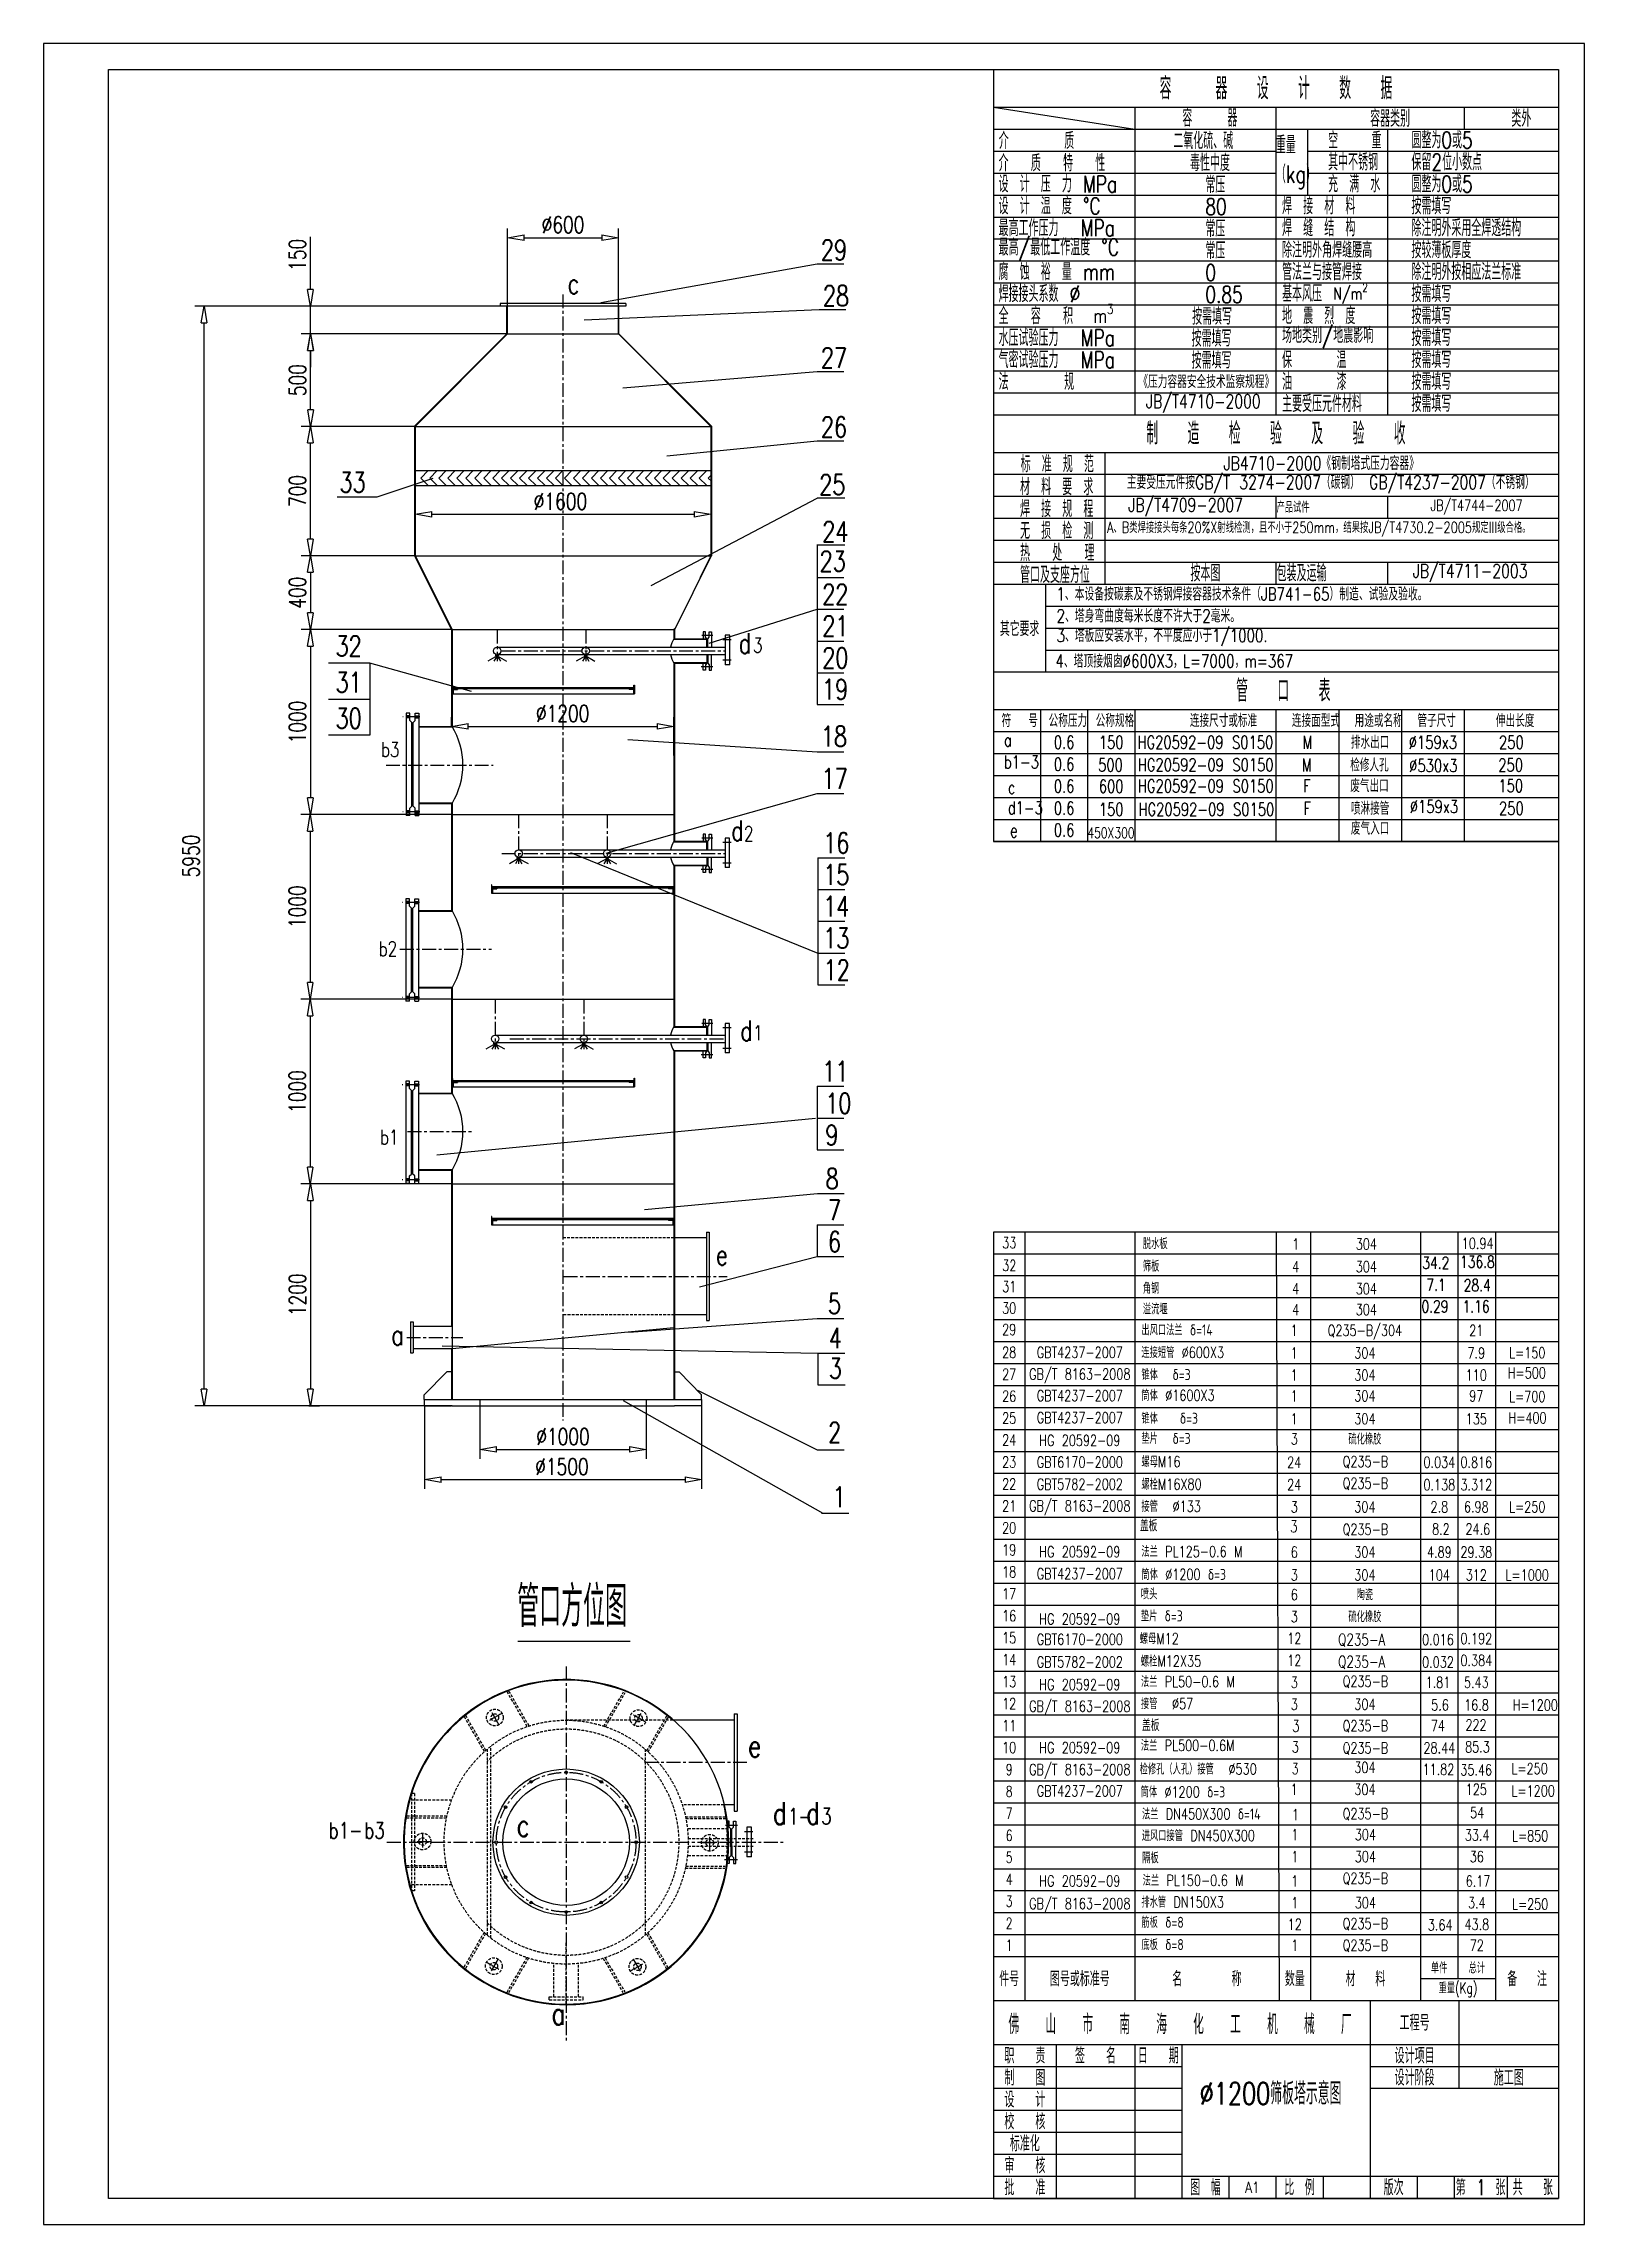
# Model space of a CAD drawing. Header units: inches. Extents: x -49906 to 274435, y 31852 to 49661.
# Drawn here: x 28756 to 37092, y 36147 to 47949 of the extents above; entities that cross this region are included whole.
import ezdxf
from ezdxf.enums import TextEntityAlignment as Align

# ---------------------------------------------------------------- set-up
doc = ezdxf.new("R2010")
doc.units = ezdxf.units.IN
doc.header["$LTSCALE"] = 60
doc.header["$MEASUREMENT"] = 0
doc.linetypes.add('CENTER', pattern=[2, 1.25, -0.25, 0.25, -0.25])
doc.linetypes.add('HIDDEN', pattern=[0.375, 0.25, -0.125])
for name, color, linetype in [('1', 1, 'Continuous'), ('2', 2, 'Continuous'), ('cen', 1, 'CENTER'), ('图层1', 2, 'HIDDEN'), ('文字', 3, 'Continuous'), ('细实线', 7, 'Continuous')]:
    doc.layers.add(name, color=color, linetype=linetype)
doc.layers.add('粗实线', color=7, linetype='Continuous', lineweight=30)
doc.styles.get("Standard").update_dxf_attribs({"font": 'txt.shx', "width": 0.75, "bigfont": 'hztxt.shx'})
doc.styles.add('中文', font='txt.shx', dxfattribs={"width": 0.75, "bigfont": 'gbcbig.shx'})
doc.dimstyles.new('ST1-1', dxfattribs={"dimtxt": 90, "dimasz": 90, "dimexe": 50, "dimexo": 0, "dimgap": 25, "dimtad": 1, "dimtxsty": 'Standard', "dimblk": 'CLOSEDBLANK', "dimcen": 3, "dimadec": 0, "dimazin": 0, "dimtfac": 1, "dimtmove": 0, "dimatfit": 3, "dimfxl": 1, "dimarcsym": 1})

msp = doc.modelspace()

# ---------------------------------------------------------------- texts
at = {"layer": '1', "style": '中文', "width": 0.75}
for s, p in [('21', (36507.009, 40955.254)), ('7.9', (36507.009, 40833.411)), ('110', (36507.009, 40713.6)), ('97', (36507.009, 40601.067)), ('135', (36507.009, 40477.162)), ('2.8', (36307.144, 40000.43)), ('6.98', (36507.009, 40000.43)), ('8.2', (36315.445, 39880.376)), ('24.6', (36515.31, 39880.376)), ('4.89', (36307.144, 39755.98)), ('29.38', (36507.009, 39755.98)), ('104', (36307.144, 39632.074)), ('312', (36507.009, 39632.074)), ('5.6', (36310.672, 38928.509)), ('16.8', (36508.138, 38928.509)), ('125', (36507.094, 38471.436))]:
    msp.add_text(s, height=59.4308, dxfattribs=at).set_placement(p, align=Align.CENTER)
at = {"layer": '1', "insert": (34695.149, 41017.742), "char_height": 59.43081, "width": 711.0878, "attachment_point": 1, "style": '中文'}
msp.add_mtext('出风口法兰 δ=14 ', dxfattribs=at)
at = {"layer": '文字', "style": '中文', "width": 0.75}
for s, height, p in [('0.6', 69.3229, (34276.992, 44133.606)), ('150', 69.3229, (34531.696, 44133.606)), ('HG20592-09 S0150', 69.32292, (35041.103, 44133.606)), ('M', 69.323, (35592.96, 44133.606)), ('排水出口', 69.3229, (35932.565, 44133.606)), ('%%C159x3', 69.3229, (36272.17, 44133.606)), ('250', 69.3229, (36696.676, 44133.606)), ('0.6', 69.3229, (34276.992, 44014.744)), ('500', 69.3229, (34528.059, 44010.641)), ('HG20592-09 S0150', 69.32292, (35042.853, 44011.419)), ('M', 69.323, (35589.323, 44010.641)), ('检修人孔', 69.3229, (35928.928, 44010.641)), ('%%C530x3', 69.3229, (36274.382, 44007.587)), ('250', 69.3229, (36693.038, 44010.641)), ('0.6', 69.3229, (34276.992, 43895.882)), ('600', 69.3229, (34531.696, 43895.371)), ('HG20592-09 S0150', 69.32292, (35043.21, 43897.151)), ('F', 69.323, (35589.68, 43898.308)), ('废气出口', 69.3229, (35929.285, 43898.308)), ('150', 69.3229, (36693.395, 43898.308)), ('0.6', 69.3229, (34276.992, 43777.021)), ('150', 69.3229, (34531.696, 43770.539)), ('HG20592-09 S0150', 69.32292, (35046.49, 43770.332)), ('F', 69.323, (35592.96, 43776.168)), ('喷淋接管', 69.3229, (35932.565, 43776.168)), ('%%C159x3', 69.3229, (36278.019, 43785.716)), ('250', 69.3229, (36696.676, 43776.168)), ('0.6', 69.3229, (34276.992, 43658.159)), ('450X300', 56.5844, (34530.521, 43650.123)), ('废气入口', 69.3229, (35932.565, 43667.748)), ('33', 59.4308, (33980.516, 41430.051)), ('1', 59.431, (35530.127, 41422.465)), ('304', 59.4308, (35912.183, 41422.465)), ('10.94', 59.4308, (36514.379, 41426.322)), ('32', 59.4308, (33980.516, 41306.983)), ('4', 59.431, (35530.127, 41300.623)), ('304', 59.4308, (35912.183, 41300.623)), ('34.2', 64.8336, (36288.001, 41318.651)), ('136.8', 64.8336, (36512.939, 41324.256)), ('31', 59.4308, (33980.516, 41193.012)), ('4', 59.431, (35530.127, 41180.811)), ('304', 59.4308, (35912.183, 41180.811)), ('7.1', 64.8336, (36289.337, 41199.84)), ('28.4', 64.8336, (36512.089, 41197.198)), ('30', 59.4308, (33979.838, 41076.466)), ('4', 59.431, (35530.127, 41068.278)), ('304', 59.4308, (35912.183, 41068.278)), ('0.29', 64.8336, (36283.53, 41082.52)), ('1.16', 64.8336, (36506.004, 41082.52)), ('29', 59.4308, (33979.838, 40960.213)), ('1', 59.431, (35522.156, 40955.254)), ('Q235-B/304', 59.4308, (35904.211, 40955.254)), ('28', 59.4308, (33979.838, 40837.121)), ('GBT4237-2007', 59.43081, (34361.894, 40836.552)), ('1', 59.431, (35522.156, 40833.411)), ('304', 59.4308, (35904.211, 40833.411)), ('L=150', 59.4308, (36782.511, 40834.353)), ('27', 59.4308, (33979.838, 40718.67)), ('GB/T 8163-2008', 59.43081, (34361.894, 40719.076)), ('1', 59.431, (35522.156, 40713.6)), ('304', 59.4308, (35904.211, 40713.6)), ('H=500', 59.4308, (36780.491, 40725.875)), ('26', 59.4308, (33979.838, 40599.809)), ('GBT4237-2007', 59.43081, (34361.894, 40602.573)), ('1', 59.431, (35522.156, 40601.067)), ('304', 59.4308, (35904.211, 40601.067)), ('L=700', 59.4308, (36782.511, 40597.84)), ('25', 59.4308, (33979.838, 40480.947)), ('GBT4237-2007', 59.43081, (34361.894, 40483.571)), ('1', 59.431, (35522.156, 40477.162)), ('304', 59.4308, (35904.211, 40477.162)), ('H=400', 59.4308, (36784.255, 40482.115)), ('24', 59.4308, (33979.838, 40362.085)), ('HG 20592-09', 59.43081, (34361.894, 40360.295)), ('3', 59.431, (35522.156, 40367.988)), ('硫化橡胶', 59.4308, (35904.211, 40367.988)), ('23', 59.4308, (33979.838, 40243.224)), ('GBT6170-2000', 59.43081, (34361.894, 40242.819)), ('24', 59.4308, (35522.156, 40242.084)), ('Q235-B', 59.4308, (35907.095, 40246.09)), ('0.034', 59.4308, (36307.144, 40242.084)), ('0.816', 59.4308, (36507.009, 40242.084)), ('22', 59.4308, (33979.838, 40124.362)), ('GBT5782-2002', 59.43081, (34361.894, 40123.382)), ('24', 59.4308, (35522.156, 40120.242)), ('Q235-B', 59.4308, (35907.095, 40128.501)), ('0.138', 59.4308, (36307.144, 40120.242)), ('3.312', 59.4308, (36507.009, 40120.242)), ('21', 59.4308, (33979.838, 40005.501)), ('GB/T 8163-2008', 59.43081, (34361.894, 40005.907)), ('3', 59.431, (35522.156, 40000.43)), ('304', 59.4308, (35904.211, 40000.43)), ('L=250', 59.4308, (36782.511, 40000.43)), ('20', 59.4308, (33979.838, 39886.639)), ('3', 63.018, (35519.555, 39893.19)), ('Q235-B', 59.4308, (35907.095, 39878.924)), ('19', 59.4308, (33979.838, 39767.777)), ('HG 20592-09', 59.43081, (34361.894, 39757.485)), ('6', 59.431, (35522.156, 39755.98)), ('304', 59.4308, (35904.211, 39755.98)), ('18', 59.4308, (33979.838, 39648.916)), ('GBT4237-2007', 59.43081, (34361.894, 39638.484)), ('3', 59.431, (35522.156, 39632.074)), ('304', 59.4308, (35904.211, 39632.074)), ('L=1000', 59.4308, (36782.511, 39632.074)), ('17', 59.4308, (33979.838, 39530.054)), ('6', 59.431, (35522.241, 39525.593)), ('陶瓷', 59.4308, (35904.296, 39525.593)), ('16', 59.4308, (33979.838, 39411.192)), ('HG 20592-09', 59.43081, (34361.894, 39393.795)), ('3', 59.431, (35522.241, 39406.731)), ('硫化橡胶', 59.4308, (35904.296, 39406.731)), ('15', 59.4308, (33979.838, 39292.331)), ('GBT6170-2000', 59.43081, (34361.894, 39283.947)), ('12', 59.4308, (35522.241, 39288.645)), ('Q235-A', 63.0183, (35887.293, 39280.774)), ('0.016', 59.4308, (36299.387, 39282.833)), ('0.192', 59.4308, (36507.094, 39287.869)), ('14', 59.4308, (33979.838, 39173.469)), ('GBT5782-2002', 59.43081, (34361.894, 39161.168)), ('12', 59.4308, (35522.241, 39169.783)), ('Q235-A', 63.0183, (35887.293, 39160.534)), ('0.032', 59.4308, (36299.387, 39160.656)), ('0.384', 59.4308, (36507.094, 39169.783)), ('13', 59.4308, (33979.838, 39054.608)), ('HG 20592-09', 59.43081, (34361.894, 39039.115)), ('3', 59.431, (35522.241, 39050.922)), ('Q235-B', 59.4308, (35907.095, 39056.814)), ('1.81', 59.4308, (36299.387, 39051.103)), ('5.43', 59.4308, (36507.094, 39050.922)), ('12', 59.4308, (33979.838, 38935.746)), ('GB/T 8163-2008', 59.43081, (34361.894, 38921.639)), ('3', 59.431, (35522.241, 38932.06)), ('304', 59.4308, (35904.296, 38932.06)), ('11', 59.4308, (33979.838, 38816.884)), ('3', 63.018, (35530.974, 38813.203)), ('Q235-B', 59.4308, (35907.095, 38815.899)), ('74', 59.4308, (36299.466, 38815.89)), ('222', 59.4308, (36505.659, 38821.027)), ('10', 59.4308, (33979.838, 38698.023)), ('HG 20592-09', 59.43081, (34361.894, 38697.458)), ('3', 59.431, (35528.355, 38701.644)), ('Q235-B', 59.4308, (35907.095, 38695.91)), ('28.44', 59.4308, (36307.015, 38696.507)), ('85.3', 59.4308, (36513.209, 38701.644)), ('9', 59.431, (33979.838, 38579.161)), ('GB/T 8163-2008', 59.43081, (34361.894, 38579.192)), ('3', 59.431, (35526.982, 38583.524)), ('304', 59.4308, (35904.296, 38590.298)), ('11.82', 59.4308, (36302.178, 38579.708)), ('35.46', 59.4308, (36506.367, 38577.287)), ('8', 59.431, (33979.838, 38460.299)), ('GBT4237-2007', 59.43081, (34361.894, 38462.868)), ('1', 59.431, (35522.241, 38471.436)), ('304', 59.4308, (35904.296, 38471.436)), ('7', 59.431, (33979.838, 38341.438)), ('1', 59.431, (35528.355, 38334.859)), ('Q235-B', 59.4308, (35907.095, 38340.003)), ('54', 59.4308, (36511.447, 38345.913)), ('6', 59.431, (33979.838, 38222.576)), ('1', 59.431, (35525.04, 38226.737)), ('304', 59.4308, (35907.095, 38226.737)), ('33.4', 59.4308, (36511.447, 38224.285)), ('5', 59.431, (33979.838, 38103.715)), ('1', 59.431, (35525.04, 38107.876)), ('304', 59.4308, (35907.095, 38107.876)), ('36', 59.4308, (36509.893, 38107.876)), ('4', 59.431, (33979.838, 37984.853)), ('HG 20592-09', 59.43081, (34361.894, 37976.219)), ('1', 59.431, (35524.56, 37975.57)), ('Q235-B', 59.4308, (35907.095, 37990.635)), ('6.17', 59.4308, (36516.347, 37975.57)), ('3', 59.431, (33979.838, 37865.991)), ('GB/T 8163-2008', 59.43081, (34361.894, 37853.652)), ('1', 59.431, (35525.04, 37858.089)), ('304', 59.4308, (35907.095, 37858.089)), ('3.4', 59.4308, (36509.893, 37858.089)), ('2', 59.431, (33979.838, 37747.13)), ('12', 59.4308, (35525.04, 37740.997)), ('Q235-B', 59.4308, (35907.095, 37745.857)), ('3.64', 59.4308, (36311.289, 37737.969)), ('43.8', 59.4308, (36509.893, 37740.69)), ('1', 59.431, (33979.838, 37628.268)), ('1', 59.431, (35525.04, 37628.268)), ('Q235-B', 59.4308, (35907.095, 37628.268)), ('72', 59.4308, (36509.893, 37628.268))]:
    msp.add_text(s, height=height, dxfattribs=at).set_placement(p, align=Align.CENTER)
for s, p in [('H=1200', (36703.85, 38927.957)), ('L=250', (36697.046, 38584.234)), ('L=1200', (36697.046, 38463.791)), ('L=850', (36699.845, 38220.302)), ('L=250', (36699.845, 37850.738))]:
    msp.add_text(s, height=59.4308, dxfattribs=at).set_placement(p)
at = {"layer": '文字', "style": '中文'}
for s, insert, char_height, width, attachment_point in [('容   器  设  计  数  据', (35423.158, 47707.071), 118.86163, 3056.44185, 5), ('容   器', (34917.01, 47547.105), 95, 764.11046, 4), ('容器类别', (35932.565, 47544.061), 90, 764.11046, 4), ('类外', (36696.676, 47544.061), 90, 764.11046, 4), ('\\pi4.355;介     质', (33918.973, 47423.501), 90, 764.11046, 4), ('二氧化硫、碱', (34867.541, 47423.501), 90, 764.11046, 4), ('重量\\P（kg）', (35423.158, 47306.338), 95, 764.11046, 4), ('空   重', (35705.37, 47425.199), 90, 764.11046, 4), ('圆整为0或5', (36156.091, 47426.897), 90, 764.11046, 4), ('\\pi3.5;介  质  特  性', (33918.973, 47302.941), 90, 764.11046, 4), ('毒性中度', (34958.393, 47304.639), 90, 792.07069, 4), ('其中不锈钢', (35705.37, 47308.036), 90, 764.11046, 4), ('保留2位小数点', (36156.091, 47308.036), 90, 764.11046, 4), ('\\pi3.5;设 计 压 力 MPa', (33918.973, 47189.174), 90, 764.11046, 4), ('常压', (35041.103, 47185.778), 90, 764.11046, 4), ('充 满 水', (35705.37, 47189.174), 90, 764.11046, 4), ('圆整为0或5', (36156.091, 47189.174), 90, 764.11046, 4), ('\\pi3.5;设 计 温 度 {\\Ftxt,hztxts|c134;%%D}C', (33918.973, 47070.312), 90, 764.11046, 4), ('80', (35041.103, 47066.916), 90, 764.11046, 4), ('\\pi3.5;焊 接 材 料', (35452.732, 47070.312), 90, 764.11046, 4), ('按需填写', (36156.091, 47070.312), 90, 764.11046, 4), ('\\pi3.5;最高工作压力  MPa', (33918.973, 46951.451), 90, 764.11046, 4), ('常压', (35041.103, 46948.055), 90, 764.11046, 4), ('\\pi3.5;焊 缝 结 构', (35452.732, 46951.451), 90, 764.11046, 4), ('除注明外采用全焊透结构', (36156.091, 46951.451), 90, 764.11046, 4), ('\\pi3.5;最高/最低工作温度 {\\Ftxt,hztxts|c134;%%D}C', (33918.973, 46832.589), 90, 764.11046, 4), ('常压', (35041.103, 46829.193), 90, 764.11046, 4), ('\\pi3.306;除注明外角焊缝腰高', (35452.732, 46832.589), 85, 764.11046, 4), ('按较薄板厚度', (36156.091, 46832.589), 90, 764.11046, 4), ('\\pi3.5;腐 蚀 裕 量 mm', (33918.973, 46713.727), 90, 764.11046, 4), ('0', (35041.103, 46710.331), 90, 764.11046, 4), ('\\pi3.5;管法兰与接管焊接', (35452.732, 46713.727), 90, 764.11046, 4), ('除注明外按相应法兰标准', (36156.091, 46713.727), 90, 764.11046, 4), ('\\pi3.5;焊接接头系数 %%C', (33918.973, 46594.866), 90, 764.11046, 4), ('0.85', (35041.103, 46591.47), 90, 764.11046, 4), ('\\A1;\\pi3.5;基本风压 {\\H0.7368x;N/m\\H0.7x;\\S2^  ;\\H1.429x; }', (35452.732, 46591.366), 90, 764.11046, 4), ('按需填写', (36156.091, 46594.866), 90, 764.11046, 4), ('\\A1;\\pi3.5;全  容  积 {\\H0.8421x; m\\H0.7x;\\S3^   ;}', (33918.973, 46476.004), 90, 764.11046, 4), ('按需填写', (34969.426, 46472.608), 90, 764.11046, 4), ('\\pi3.5;地 震 烈 度', (35452.732, 46476.004), 90, 764.11046, 4), ('按需填写', (36156.091, 46476.004), 90, 764.11046, 4), ('\\pi3.5;水压试验压力  MPa', (33918.973, 46357.143), 90, 764.11046, 4), ('按需填写', (34966.968, 46353.746), 90, 764.11046, 4), ('\\pi3.306;场地类别/地震影响', (35452.732, 46357.143), 85, 764.11046, 4), ('按需填写', (36156.091, 46357.143), 90, 764.11046, 4), ('\\pi3.5;气密试验压力  MPa', (33918.973, 46238.281), 90, 764.11046, 4), ('按需填写', (34966.968, 46234.885), 90, 1131.70381, 4), ('\\pi3.5;保    温', (35452.732, 46238.281), 90, 764.11046, 4), ('按需填写', (36156.091, 46238.281), 90, 764.11046, 4), ('\\pi3.5;法     规', (33918.973, 46119.419), 90, 764.11046, 4), ('《压力容器安全技术监察规程》', (34678.447, 46119.419), 70, 1115.15909, 4), ('\\pi3.5;油    漆', (35452.732, 46119.419), 90, 764.11046, 4), ('按需填写', (36156.091, 46119.419), 90, 764.11046, 4), ('JB/T4710-2000', (34720.082, 46000.558), 73.94444, 2080.33151, 4), ('\\pi3.5;主要受压元件材料', (35452.732, 46000.558), 90, 764.11046, 4), ('按需填写', (36156.091, 46000.558), 90, 764.11046, 4), ('制  造  检  验  及  验  收', (35423.158, 45839.245), 118.86163, 3056.44185, 5), ('\\pi4.083;标 准 规 范', (34037.671, 45674.247), 90, 764.11046, 4), ('JB4710-2000《钢制塔式压力容器》', (35139.393, 45677.933), 73.94444, 2080.33151, 4), ('\\pi3.5;材 料 要 求', (34035.152, 45550.352), 90, 764.11046, 4), (' 主要受压元件按{\\C2;GB/T 3274-2007（碳钢） GB/T4237-2007（不锈钢）}', (34566.768, 45563.28), 73.94444, 2700.98722, 4), ('\\pi3.5;焊 接 规 程', (34035.152, 45431.49), 90, 764.11046, 4), ('JB/T4709-2007', (34623.912, 45440.21), 73.94444, 1100.6241, 4), ('\\pi3.5;产品试件', (35423.158, 45440.21), 59.43081, 602.7569, 4), (' JB/T4744-2007', (36488.647, 45440.21), 59.43081, 925.46402, 5), ('\\pi3.5;无 损 检 测', (34035.152, 45312.628), 90, 764.11046, 4), ('{\\H0.8114x; A、B类焊接接头每条20%X射线检测，且不小于250mm，结果按JB/T4730.2-2005规定III级合格。\\H1.761x; }', (34469.006, 45321.348), 73.94444, 2865.06874, 4), ('\\pi3.5;热  处  理', (34035.152, 45193.767), 90, 764.11046, 4), ('\\pi3.5;管口及支座方位', (34035.152, 45074.905), 90, 764.11046, 4), ('按本图', (34960.426, 45083.625), 90, 764.11046, 4), ('\\pi3.5;包装及运输', (35423.158, 45083.625), 90, 764.11046, 4), (' JB/T4711-2003', (36114.113, 45083.625), 73.94444, 764.11046, 4), ('1、本设备按碳素及不锈钢焊接容器技术条件（JB741-65）制造、试验及验收。', (34235.594, 44969.944), 70.73045, 2290.3176, 4), ('2、塔身弯曲度每米长度不许大于2毫米。\\P', (34236.486, 44852.004), 70.73045, 1760.26602, 4), ('其它要求', (34036.025, 44782.303), 78.566, 328.59388, 5), ('3、塔板应安装水平，不平度应小于1/1000.\\P', (34236.486, 44734.687), 70.73045, 1760.26602, 4), ('4、塔顶接烟囱∅600X3，L=7000，m=367', (34229.963, 44606.508), 70.73045, 1760.26602, 4), (' 管  口  表', (35423.158, 44446.867), 118.8616, 3056.44185, 5), ('符  号', (33938.68, 44285.555), 69.3229, 1114.41975, 4), ('公称压力', (34193.383, 44285.555), 69.3229, 1114.41975, 4), ('公称规格', (34448.087, 44285.555), 69.3229, 1114.41975, 4), ('连接尺寸或标准', (34957.494, 44285.555), 69.3229, 1114.41975, 4), ('连接面型式', (35509.351, 44285.555), 69.3229, 1114.41975, 4), ('用途或名称', (35848.956, 44285.555), 69.3229, 1114.41975, 4), ('管子尺寸', (36188.56, 44285.555), 69.3229, 1114.41975, 4), ('伸出长度', (36613.066, 44285.555), 69.3229, 1114.41975, 4), ('a', (33951.529, 44180.628), 69.323, 1114.41975, 4), ('b1-3', (33951.529, 44061.766), 69.3229, 1114.41975, 4), ('c', (33972.969, 43923.876), 69.323, 1114.41975, 4), ('d1-3', (33972.559, 43813.785), 69.3229, 1114.41975, 4), ('e', (33983.811, 43690.501), 73.508, 990.62556, 4), ('脱水板 ', (34703.12, 41484.953), 59.4308, 711.0878, 1), ('筛板', (34703.12, 41363.111), 59.4308, 711.0878, 1), ('角钢\\P\\P  ', (34703.12, 41243.299), 59.4308, 711.0878, 1), ('溢流堰', (34703.12, 41130.767), 59.4308, 662.05878, 1), ('连接短管 %%C600X3 ', (34695.149, 40895.9), 59.43081, 711.0878, 1), ('锥体  δ=3\\P\\P  ', (34695.149, 40776.088), 59.4308, 711.0878, 1), ('筒体 %%C1600X3', (34695.149, 40663.556), 59.43081, 662.05878, 1), ('锥体   δ=3\\P  ', (34695.149, 40539.65), 59.4308, 711.0878, 1), ('垫片  δ=3\\P\\P  ', (34695.149, 40430.476), 59.4308, 711.0878, 1), ('螺母M16  ', (34695.149, 40304.572), 59.4308, 711.0878, 1), ('螺栓M16X80  ', (34695.149, 40182.73), 59.4308, 711.0878, 1), ('接管  %%C133  ', (34695.149, 40062.918), 59.43081, 711.0878, 1), ('盖板', (34687.147, 39960.294), 63.0183, 784.76311, 1), ('法兰 PL125-0.6 M\\P  ', (34695.149, 39818.468), 59.43081, 662.05878, 1), ('筒体 %%C1200 δ=3\\P  ', (34695.149, 39694.563), 59.43081, 711.0878, 1), ('喷头', (34692.306, 39588.739), 59.4308, 537.90402, 1), ('垫片 δ=3', (34692.306, 39469.877), 59.4308, 512.46094, 1), ('螺母M12', (34686.449, 39347.095), 59.4308, 537.90402, 1), ('螺栓M12X35', (34692.306, 39225.45), 59.4308, 537.90402, 1), ('法兰 PL50-0.6 M', (34692.306, 39114.068), 59.43081, 798.51365, 1), ('接管  %%C57', (34692.306, 38995.206), 59.4308, 537.90402, 1), ('盖板', (34698.566, 38880.307), 63.0183, 784.76311, 1), ('法兰 PL500-0.6M', (34692.029, 38769.012), 59.43081, 537.90402, 1), ('检修孔（人孔）接管  %%C530', (34685.741, 38641.425), 59.43081, 1068.03944, 1), ('筒体 %%C1200 δ=3', (34690.973, 38517.347), 59.43081, 740.08866, 1), ('法兰 DN450X300 δ=14', (34698.42, 38398.005), 59.43081, 740.08866, 1), ('进风口接管 DN450X300 ', (34697.189, 38281.422), 59.43081, 740.08866, 1), ('隔板', (34699.274, 38160.737), 59.4308, 740.08866, 1), ('法兰 PL150-0.6 M', (34701.558, 38038.716), 59.43081, 740.08866, 1), ('排水管 DN150X3 ', (34695.104, 37921.236), 59.43081, 620.60723, 1), ('筋板 δ=8\\P ', (34695.104, 37811.906), 59.4308, 537.90402, 1), ('底板 δ=8 ', (34695.104, 37691.414), 59.4308, 537.90402, 1), ('单件', (36306.13, 37535.702), 59.4308, 203.76279, 5), ('总计', (36509.893, 37535.702), 59.4308, 203.76279, 5), ('图号或标准号', (34361.894, 37476.271), 79.86, 669.09185, 5), ('名     称', (35049.593, 37476.271), 79.86, 662.68522, 5), ('材  料', (35907.095, 37476.271), 79.86, 353.99494, 5), ('{\\H0.7x;重量\\W0.7;(Kg)}', (36408.012, 37416.84), 84.90116, 407.52558, 5), ('备  注', (36781.577, 37476.271), 79.86, 341.13309, 5), ('佛  山  市  南  海  化  工  机  械  厂', (34904.35, 37229.709), 106.48, 2037.6279, 5), ('工程号', (36173.221, 37238.548), 84.9012, 481.312, 5), ('职  责', (34064.74, 37060.255), 84.9012, 339.60465, 5), ('签  名', (34446.795, 37060.255), 84.9012, 424.50581, 5), ('日  期', (34786.399, 37060.255), 84.9012, 254.70349, 5), ('设计项目', (36173.221, 37060.255), 84.9012, 481.312, 5), ('制  图', (34064.74, 36941.393), 84.9012, 339.60465, 5), ('设计阶段', (36173.221, 36941.393), 84.9012, 481.312, 5), ('施工图', (36682.628, 36941.393), 84.9012, 537.50195, 5), ('设  计 ', (34064.74, 36822.532), 84.9012, 339.60465, 5), ('\\A1;%%C1200筛板塔示意图', (35393.988, 36855.314), 118.86163, 1018.81395, 5), ('校  核', (34064.74, 36703.67), 84.9012, 339.60465, 5), ('标准化', (34064.74, 36584.809), 84.9012, 339.60465, 5), ('\\A1;', (35387.861, 36627.01), 118.8616, 1018.81395, 5), ('审  核', (34064.74, 36465.947), 84.9012, 339.60465, 5), ('批  准', (34064.74, 36347.085), 84.9012, 339.60465, 5), ('{\\W0.8;A1}', (35295.806, 36347.085), 59.4308, 254.70349, 5)]:
    msp.add_mtext(s, dxfattribs=dict(at, insert=insert, char_height=char_height, width=width, attachment_point=attachment_point))
at = {"layer": '文字', "attachment_point": 5, "style": '中文'}
for s, insert, char_height, width, line_spacing_factor in [('件号', (33979.838, 37476.271), 79.86, 199.65, 0.84), ('数量', (35525.04, 37476.271), 79.86, 199.65, 0.84), ('图 幅', (35041.103, 36347.085), 84.9012, 254.70349, 0.822857), ('比 例', (35550.51, 36347.085), 84.9012, 254.70349, 0.788571), ('版次', (36059.917, 36347.085), 84.9012, 254.70349, 0.822857), ('第 {\\W0.7;1\\H1x; }张', (36530.253, 36347.085), 84.90116, 286.73967, 0.822857), ('共 {\\W0.7; }张', (36812.501, 36347.085), 84.90116, 277.75593, 0.822857)]:
    msp.add_mtext(s, dxfattribs=dict(at, insert=insert, char_height=char_height, width=width, line_spacing_factor=line_spacing_factor))
at = {"layer": '细实线', "style": '中文', "width": 0.75}
for s, height, p in [('29', 110, (32961.05, 46777.316)), ('c', 110, (31590.653, 46595.972)), ('28', 110, (32971.9, 46529.472)), ('27', 110, (32961.05, 46193.775)), ('26', 110, (32961.05, 45819.688)), ('33', 110, (30356.578, 45520.464)), ('25', 110, (32952.168, 45507.347)), ('24', 110, (32968.549, 45253.459)), ('23', 110, (32954.603, 45093.15)), ('22', 110, (32968.549, 44913.816)), ('21', 110, (32968.549, 44741.897)), ('32', 110, (30335.507, 44633.627)), ('d', 110, (32516.533, 44648.732)), ('3', 80, (32594.01, 44653.14)), ('20', 110, (32968.549, 44569.979)), ('31', 110, (30335.507, 44438.003)), ('19', 110, (32967.118, 44399.343)), ('30', 110, (30335.507, 44243.492)), ('b3', 80, (30580.525, 44088.919)), ('18', 110, (32961.05, 44145.314)), ('17', 110, (32965.002, 43917.028)), ('d', 110, (32475.567, 43634.498)), ('2', 80, (32544.773, 43633.392)), ('16', 110, (32973.398, 43568.98)), ('15', 110, (32973.398, 43397.062)), ('14', 110, (32973.398, 43225.144)), ('b2', 80, (30568.064, 43010.405)), ('13', 110, (32973.398, 43053.225)), ('12', 110, (32976.131, 42880.767)), ('d', 110, (32524.414, 42551.963)), ('1', 80, (32594.624, 42555.346)), ('11', 110, (32968.256, 42332.064)), ('10', 110, (32984.587, 42159.606)), ('b1', 80, (30575.151, 41991.13)), ('9', 110, (32984.587, 41988.273)), ('8', 110, (32986.443, 41751.689)), ('7', 110, (32999.481, 41582.634)), ('6', 110, (32999.481, 41410.716)), ('e', 110, (32393.091, 41338.994)), ('5', 110, (32999.481, 41075.976)), ('a', 110, (30636.883, 40906.091)), ('4', 110, (33003.976, 40888.434)), ('3', 110, (33003.976, 40724.653)), ('2', 110, (33000.34, 40379.345)), ('1', 110, (33024.185, 40029.337)), ('管口方位图', 220, (31318.085, 39381.407)), ('e', 121, (32567.602, 38676.372)), ('d', 121, (32702.1, 38310.95)), ('1-', 88, (32783.264, 38311.472)), ('d', 121, (32881.658, 38311.83)), ('3', 88, (32962.821, 38312.352)), ('b1-', 88, (30298.599, 38235)), ('b3', 88, (30491.328, 38235)), ('c', 121, (31315.652, 38246.174)), ('a', 121, (31504.339, 37227.781))]:
    msp.add_text(s, height=height, dxfattribs=at).set_placement(p)

# ---------------------------------------------------------------- blocks, each defined once
blk = doc.blocks.new('_CLOSEDBLANK')
at = {"color": 0, "linetype": 'ByBlock'}
for p, q in [((-1, 0.17), (0, 0)), ((-1, 0.17), (-1, -0.17)), ((0, 0), (-1, -0.17))]:
    blk.add_line(p, q, dxfattribs=at)
blk = doc.blocks.new('*D236')
at = {"layer": 'Defpoints', "color": 0}
for p in [(30199, 46528), (31266, 46528), (31266, 46378)]:
    blk.add_point(p, dxfattribs=at)
at = {"layer": '细实线', "color": 0, "lineweight": -2}
for p, q in [((30199, 46618), (30199, 46904)), ((31266, 46528), (30149, 46528)), ((30199, 46378), (30199, 46528)), ((31266, 46378), (30149, 46378)), ((30199, 46288), (30199, 46198))]:
    blk.add_line(p, q, dxfattribs=at)
at = {"layer": '细实线', "color": 0, "lineweight": -2, "xscale": 90, "yscale": 90, "zscale": 90}
for p, rotation in [((30199, 46528), 270), ((30199, 46378), 90)]:
    blk.add_blockref('_CLOSEDBLANK', p, dxfattribs=dict(at, rotation=rotation))
at = {"layer": '细实线', "color": 0, "insert": (30129, 46806), "char_height": 90, "attachment_point": 5, "rotation": 90, "style": '中文'}
blk.add_mtext('150', dxfattribs=at)
blk = doc.blocks.new('*D237')
at = {"layer": 'Defpoints', "color": 0}
for p in [(30199, 45878), (30766, 45878), (30766, 45178)]:
    blk.add_point(p, dxfattribs=at)
at = {"layer": '细实线', "color": 0, "lineweight": -2}
for p, q in [((30766, 45878), (30149, 45878)), ((30199, 45268), (30199, 45788)), ((30766, 45178), (30149, 45178))]:
    blk.add_line(p, q, dxfattribs=at)
at = {"layer": '细实线', "color": 0, "lineweight": -2, "xscale": 90, "yscale": 90, "zscale": 90}
for p, rotation in [((30199, 45878), 90), ((30199, 45178), 270)]:
    blk.add_blockref('_CLOSEDBLANK', p, dxfattribs=dict(at, rotation=rotation))
at = {"layer": '细实线', "color": 0, "insert": (30129, 45528), "char_height": 90, "attachment_point": 5, "rotation": 90, "style": '中文'}
blk.add_mtext('700', dxfattribs=at)
blk = doc.blocks.new('*D238')
at = {"layer": 'Defpoints', "color": 0}
for p in [(30966, 44778), (30199, 43778), (30966, 43778)]:
    blk.add_point(p, dxfattribs=at)
at = {"layer": '细实线', "color": 0, "lineweight": -2}
for p, q in [((30966, 44778), (30149, 44778)), ((30199, 44688), (30199, 43868)), ((30966, 43778), (30149, 43778))]:
    blk.add_line(p, q, dxfattribs=at)
at = {"layer": '细实线', "color": 0, "lineweight": -2, "xscale": 90, "yscale": 90, "zscale": 90}
for p, rotation in [((30199, 44778), 90), ((30199, 43778), 270)]:
    blk.add_blockref('_CLOSEDBLANK', p, dxfattribs=dict(at, rotation=rotation))
at = {"layer": '细实线', "color": 0, "insert": (30129, 44278), "char_height": 90, "attachment_point": 5, "rotation": 90, "style": '中文'}
blk.add_mtext('1000', dxfattribs=at)
blk = doc.blocks.new('*D212')
at = {"layer": 'Defpoints', "color": 0}
for p in [(30766, 45178), (30199, 44778), (30766, 44778)]:
    blk.add_point(p, dxfattribs=at)
at = {"layer": '细实线', "color": 0, "lineweight": -2}
for p, q in [((30766, 45178), (30149, 45178)), ((30199, 45088), (30199, 44868)), ((30766, 44778), (30149, 44778))]:
    blk.add_line(p, q, dxfattribs=at)
at = {"layer": '细实线', "color": 0, "lineweight": -2, "xscale": 90, "yscale": 90, "zscale": 90}
for p, rotation in [((30199, 45178), 90), ((30199, 44778), 270)]:
    blk.add_blockref('_CLOSEDBLANK', p, dxfattribs=dict(at, rotation=rotation))
at = {"layer": '细实线', "color": 0, "insert": (30129, 44978), "char_height": 90, "attachment_point": 5, "rotation": 90, "style": '中文'}
blk.add_mtext('400', dxfattribs=at)
blk = doc.blocks.new('*D213')
at = {"layer": 'Defpoints', "color": 0}
for p in [(30200, 46378), (31266, 46378), (30766, 45878)]:
    blk.add_point(p, dxfattribs=at)
at = {"layer": '细实线', "color": 0, "lineweight": -2}
for p, q in [((31266, 46378), (30150, 46378)), ((30200, 45968), (30200, 46288)), ((30766, 45878), (30150, 45878))]:
    blk.add_line(p, q, dxfattribs=at)
at = {"layer": '细实线', "color": 0, "lineweight": -2, "xscale": 90, "yscale": 90, "zscale": 90}
for p, rotation in [((30200, 46378), 90), ((30200, 45878), 270)]:
    blk.add_blockref('_CLOSEDBLANK', p, dxfattribs=dict(at, rotation=rotation))
at = {"layer": '细实线', "color": 0, "insert": (30130, 46128), "char_height": 90, "attachment_point": 5, "rotation": 90, "style": '中文'}
blk.add_mtext('500', dxfattribs=at)
blk = doc.blocks.new('*D239')
at = {"layer": 'Defpoints', "color": 0}
for p in [(30966, 43778), (30198, 42778), (30966, 42778)]:
    blk.add_point(p, dxfattribs=at)
at = {"layer": '细实线', "color": 0, "lineweight": -2}
for p, q in [((30966, 43778), (30148, 43778)), ((30198, 43688), (30198, 42868)), ((30966, 42778), (30148, 42778))]:
    blk.add_line(p, q, dxfattribs=at)
at = {"layer": '细实线', "color": 0, "lineweight": -2, "xscale": 90, "yscale": 90, "zscale": 90}
for p, rotation in [((30198, 43778), 90), ((30198, 42778), 270)]:
    blk.add_blockref('_CLOSEDBLANK', p, dxfattribs=dict(at, rotation=rotation))
at = {"layer": '细实线', "color": 0, "insert": (30128, 43278), "char_height": 90, "attachment_point": 5, "rotation": 90, "style": '中文'}
blk.add_mtext('1000', dxfattribs=at)
blk = doc.blocks.new('*D214')
at = {"layer": 'Defpoints', "color": 0}
for p in [(30966, 42778), (30198, 41778), (30198, 41778)]:
    blk.add_point(p, dxfattribs=at)
at = {"layer": '细实线', "color": 0, "lineweight": -2}
for p, q in [((30966, 42778), (30148, 42778)), ((30198, 42688), (30198, 41868)), ((30198, 41778), (30148, 41778))]:
    blk.add_line(p, q, dxfattribs=at)
at = {"layer": '细实线', "color": 0, "lineweight": -2, "xscale": 90, "yscale": 90, "zscale": 90}
for p, rotation in [((30198, 42778), 90), ((30198, 41778), 270)]:
    blk.add_blockref('_CLOSEDBLANK', p, dxfattribs=dict(at, rotation=rotation))
at = {"layer": '细实线', "color": 0, "insert": (30128, 42278), "char_height": 90, "attachment_point": 5, "rotation": 90, "style": '中文'}
blk.add_mtext('1000', dxfattribs=at)
blk = doc.blocks.new('*D215')
at = {"layer": 'Defpoints', "color": 0}
for p in [(30966, 41778), (30191, 40578), (30199, 40578)]:
    blk.add_point(p, dxfattribs=at)
at = {"layer": '细实线', "color": 0, "lineweight": -2}
for p, q in [((30966, 41778), (30149, 41778)), ((30199, 41688), (30199, 40668)), ((30191, 40578), (30249, 40578))]:
    blk.add_line(p, q, dxfattribs=at)
at = {"layer": '细实线', "color": 0, "lineweight": -2, "xscale": 90, "yscale": 90, "zscale": 90}
for p, rotation in [((30199, 41778), 90), ((30199, 40578), 270)]:
    blk.add_blockref('_CLOSEDBLANK', p, dxfattribs=dict(at, rotation=rotation))
at = {"layer": '细实线', "color": 0, "insert": (30129, 41178), "char_height": 90, "attachment_point": 5, "rotation": 90, "style": '中文'}
blk.add_mtext('1200', dxfattribs=at)
blk = doc.blocks.new('*D216')
at = {"layer": 'Defpoints', "color": 0}
for p in [(29624, 46528), (30966, 46528), (30966, 40578)]:
    blk.add_point(p, dxfattribs=at)
at = {"layer": '细实线', "color": 0, "lineweight": -2}
for p, q in [((30966, 46528), (29574, 46528)), ((29624, 40668), (29624, 46438)), ((30966, 40578), (29574, 40578))]:
    blk.add_line(p, q, dxfattribs=at)
at = {"layer": '细实线', "color": 0, "lineweight": -2, "xscale": 90, "yscale": 90, "zscale": 90}
for p, rotation in [((29624, 46528), 90), ((29624, 40578), 270)]:
    blk.add_blockref('_CLOSEDBLANK', p, dxfattribs=dict(at, rotation=rotation))
at = {"layer": '细实线', "color": 0, "insert": (29554, 43553), "char_height": 90, "attachment_point": 5, "rotation": 90, "style": '中文'}
blk.add_mtext('5950', dxfattribs=at)
blk = doc.blocks.new('*D240')
at = {"layer": 'Defpoints', "color": 0}
for p in [(31866, 46899), (31266, 46378), (31866, 46378)]:
    blk.add_point(p, dxfattribs=at)
at = {"layer": '细实线', "color": 0, "lineweight": -2}
for p, q in [((31266, 46378), (31266, 46949)), ((31356, 46899), (31776, 46899)), ((31866, 46378), (31866, 46949))]:
    blk.add_line(p, q, dxfattribs=at)
at = {"layer": '细实线', "color": 0, "lineweight": -2, "xscale": 90, "yscale": 90, "zscale": 90, "rotation": 180}
blk.add_blockref('_CLOSEDBLANK', (31266, 46899), dxfattribs=at)
at = {"layer": '细实线', "color": 0, "lineweight": -2, "xscale": 90, "yscale": 90, "zscale": 90}
blk.add_blockref('_CLOSEDBLANK', (31866, 46899), dxfattribs=at)
at = {"layer": '细实线', "color": 0, "insert": (31566, 46969), "char_height": 90, "attachment_point": 5, "style": '中文'}
blk.add_mtext('%%C600', dxfattribs=at)
blk = doc.blocks.new('*D241')
at = {"layer": 'Defpoints', "color": 0}
for p in [(30766, 45878), (32366, 45878), (32366, 45402)]:
    blk.add_point(p, dxfattribs=at)
at = {"layer": '细实线', "color": 0, "lineweight": -2}
for p, q in [((30766, 45878), (30766, 45352)), ((32366, 45878), (32366, 45352)), ((30856, 45402), (32276, 45402))]:
    blk.add_line(p, q, dxfattribs=at)
at = {"layer": '细实线', "color": 0, "lineweight": -2, "xscale": 90, "yscale": 90, "zscale": 90, "rotation": 180}
blk.add_blockref('_CLOSEDBLANK', (30766, 45402), dxfattribs=at)
at = {"layer": '细实线', "color": 0, "lineweight": -2, "xscale": 90, "yscale": 90, "zscale": 90}
blk.add_blockref('_CLOSEDBLANK', (32366, 45402), dxfattribs=at)
at = {"layer": '细实线', "color": 0, "insert": (31552, 45472), "char_height": 90, "attachment_point": 5, "style": '中文'}
blk.add_mtext('%%C1600', dxfattribs=at)
blk = doc.blocks.new('*D217')
at = {"layer": 'Defpoints', "color": 0}
for p in [(30963, 44254), (32166, 44254), (32166, 44097)]:
    blk.add_point(p, dxfattribs=at)
at = {"layer": '细实线', "color": 0, "lineweight": -2}
for p, q in [((30963, 44254), (30963, 44304)), ((32166, 44097), (32166, 44304)), ((31053, 44254), (32076, 44254))]:
    blk.add_line(p, q, dxfattribs=at)
at = {"layer": '细实线', "color": 0, "lineweight": -2, "xscale": 90, "yscale": 90, "zscale": 90, "rotation": 180}
blk.add_blockref('_CLOSEDBLANK', (30963, 44254), dxfattribs=at)
at = {"layer": '细实线', "color": 0, "lineweight": -2, "xscale": 90, "yscale": 90, "zscale": 90}
blk.add_blockref('_CLOSEDBLANK', (32166, 44254), dxfattribs=at)
at = {"layer": '细实线', "color": 0, "insert": (31564, 44324), "char_height": 90, "attachment_point": 5, "style": '中文'}
blk.add_mtext('%%C1200', dxfattribs=at)
blk = doc.blocks.new('*D242')
at = {"layer": 'Defpoints', "color": 0}
for p in [(30816, 40578), (32316, 40578), (32316, 40178)]:
    blk.add_point(p, dxfattribs=at)
at = {"layer": '细实线', "color": 0, "lineweight": -2}
for p, q in [((30816, 40578), (30816, 40128)), ((32316, 40578), (32316, 40128)), ((30906, 40178), (32226, 40178))]:
    blk.add_line(p, q, dxfattribs=at)
at = {"layer": '细实线', "color": 0, "lineweight": -2, "xscale": 90, "yscale": 90, "zscale": 90, "rotation": 180}
blk.add_blockref('_CLOSEDBLANK', (30816, 40178), dxfattribs=at)
at = {"layer": '细实线', "color": 0, "lineweight": -2, "xscale": 90, "yscale": 90, "zscale": 90}
blk.add_blockref('_CLOSEDBLANK', (32316, 40178), dxfattribs=at)
at = {"layer": '细实线', "color": 0, "insert": (31560, 40248), "char_height": 90, "attachment_point": 5, "style": '中文'}
blk.add_mtext('%%C1500', dxfattribs=at)
blk = doc.blocks.new('*D273')
at = {"layer": 'Defpoints', "color": 0}
for p in [(31116, 40578), (32016, 40578), (32016, 40341)]:
    blk.add_point(p, dxfattribs=at)
at = {"layer": '细实线', "color": 0, "lineweight": -2}
for p, q in [((31116, 40578), (31116, 40291)), ((32016, 40578), (32016, 40291)), ((31206, 40341), (31926, 40341))]:
    blk.add_line(p, q, dxfattribs=at)
at = {"layer": '细实线', "color": 0, "lineweight": -2, "xscale": 90, "yscale": 90, "zscale": 90, "rotation": 180}
blk.add_blockref('_CLOSEDBLANK', (31116, 40341), dxfattribs=at)
at = {"layer": '细实线', "color": 0, "lineweight": -2, "xscale": 90, "yscale": 90, "zscale": 90}
blk.add_blockref('_CLOSEDBLANK', (32016, 40341), dxfattribs=at)
at = {"layer": '细实线', "color": 0, "insert": (31566, 40411), "char_height": 90, "attachment_point": 5, "style": '中文'}
blk.add_mtext('%%C1000', dxfattribs=at)

# ---------------------------------------------------------------- dimensions: what is measured, and where the dimension line sits
at = {"layer": '细实线'}
for base, p1, p2, text, picture, middle in [((31865.612, 46898.677), (31265.612, 46377.981), (31865.612, 46377.981), '%%C600', '*D240', (31565.612, 46898.677)), ((32365.612, 45402.16), (30765.612, 45877.981), (32365.612, 45877.981), '%%C1600', '*D241', (31552.308, 45402.16)), ((32315.612, 40177.653), (30815.612, 40577.981), (32315.612, 40577.981), '%%C1500', '*D242', (31559.588, 40177.653))]:
    dim = msp.add_linear_dim(base=base, p1=p1, p2=p2, text=text, dimstyle='ST1-1', override={"dimtxsty": '中文'}, dxfattribs=at)
    dim.commit()
    dim.dimension.update_dxf_attribs({"geometry": picture, "text_midpoint": middle, "dimtype": 160})
for base, p1, p2, angle, picture, middle in [((30199.051, 46527.981), (31265.612, 46377.981), (31265.612, 46527.981), 270, '*D236', (30129.051, 46806.106)), ((29623.997, 46527.981), (30965.612, 40577.981), (30965.612, 46527.981), 90, '*D216', (29553.997, 43552.981)), ((30199.778, 46377.981), (30765.612, 45877.981), (31265.612, 46377.981), 90, '*D213', (30129.778, 46127.981)), ((30199.279, 45877.981), (30765.612, 45177.981), (30765.612, 45877.981), 270, '*D237', (30129.279, 45527.981)), ((30199.279, 44777.981), (30765.612, 45177.981), (30765.612, 44777.981), 90, '*D212', (30129.279, 44977.981)), ((30198.561, 43777.981), (30965.612, 44777.981), (30965.612, 43777.981), 90, '*D238', (30128.561, 44277.981)), ((30198.007, 42777.981), (30965.612, 43777.981), (30965.612, 42777.981), 90, '*D239', (30128.007, 43277.981)), ((30198.007, 41777.981), (30965.612, 42777.981), (30198.007, 41777.981), 90, '*D214', (30128.007, 42277.981))]:
    dim = msp.add_linear_dim(base=base, p1=p1, p2=p2, angle=angle, dimstyle='ST1-1', override={"dimtxsty": '中文'}, dxfattribs=at)
    dim.commit()
    dim.dimension.update_dxf_attribs({"geometry": picture, "text_midpoint": middle})
for base, p1, p2, text, picture, middle in [((32165.612, 44253.956), (30962.612, 44253.956), (32165.612, 44097.438), '%%C1200', '*D217', (31564.112, 44323.956)), ((32015.612, 40341.32), (31115.612, 40577.981), (32015.612, 40577.981), '%%C1000', '*D273', (31565.612, 40411.32))]:
    dim = msp.add_linear_dim(base=base, p1=p1, p2=p2, text=text, dimstyle='ST1-1', override={"dimtxsty": '中文'}, dxfattribs=at)
    dim.commit()
    dim.dimension.update_dxf_attribs({"geometry": picture, "text_midpoint": middle})
dim = msp.add_linear_dim(base=(30198.935, 40577.981), p1=(30965.612, 41777.981), p2=(30191.435, 40577.981), angle=90, dimstyle='ST1-1', override={"dimtxsty": '中文'}, dxfattribs=at)
dim.commit()
dim.dimension.update_dxf_attribs({"geometry": '*D215', "text_midpoint": (30198.935, 41177.981), "dimtype": 160})

# ---------------------------------------------------------------- linework, layer by layer
at = {"layer": '2', "linetype": 'Continuous', "ltscale": 2}
for p, q in [((32592.555, 38272.312), (32547.799, 38272.312)), ((32560.231, 38296.674), (32560.231, 38241.674)), ((32585.096, 38296.674), (32560.231, 38296.674)), ((32560.231, 38241.674), (32560.231, 38136.674)), ((32585.096, 38241.674), (32585.096, 38296.674)), ((32585.096, 38241.674), (32585.096, 38296.674)), ((32585.096, 38241.674), (32585.096, 38271.19)), ((32585.096, 38241.674), (32585.096, 38271.19)), ((32585.096, 38136.674), (32585.096, 38241.674)), ((32592.555, 38161.035), (32547.799, 38161.035)), ((32585.096, 38136.674), (32560.231, 38136.674))]:
    msp.add_line(p, q, dxfattribs=at)
for centre in [(31582.936, 38593.835), (31393.936, 38543.193), (31771.936, 38543.193), (31255.579, 38404.835), (31910.294, 38404.835), (31204.936, 38215.835), (31960.936, 38215.835), (31255.579, 38026.835), (31910.294, 38026.835), (31393.936, 37888.478), (31771.936, 37888.478), (31582.936, 37837.835)]:
    msp.add_circle(centre, 7.2, dxfattribs=at)
at = {"layer": 'cen'}
for p, q in [((31565.612, 46592.372), (31565.612, 40498.185)), ((31209.406, 44777.981), (31209.406, 44606.56)), ((31688.727, 44777.981), (31688.727, 44606.56)), ((31234.061, 44662.626), (32440.576, 44662.626)), ((32475.838, 44723.37), (32431.081, 44723.37)), ((32475.838, 44612.093), (32431.081, 44612.093)), ((30792.034, 44305.759), (30699.102, 44305.759)), ((30608.294, 44045.246), (31187.971, 44045.246)), ((30792.034, 43792.193), (30699.102, 43792.193)), ((31325.952, 43777.981), (31325.952, 43510.402)), ((31805.273, 43777.981), (31805.273, 43510.402)), ((31234.061, 43566.468), (32440.576, 43566.468)), ((32474.87, 43625.648), (32430.113, 43625.648)), ((32474.87, 43514.372), (32430.113, 43514.372)), ((30789.667, 43300.852), (30696.735, 43300.852)), ((30683.786, 43048.703), (31179.359, 43048.703)), ((30789.667, 42787.285), (30696.735, 42787.285)), ((31198.915, 42774.981), (31198.915, 42507.402)), ((31678.236, 42774.981), (31678.236, 42507.402)), ((32475.021, 42622.797), (32430.264, 42622.797)), ((31279.016, 42563.468), (32440.576, 42563.468)), ((32475.021, 42511.52), (32430.264, 42511.52)), ((30789.377, 42314.37), (30696.446, 42314.37)), ((30724.99, 42061.535), (31081.477, 42061.535)), ((30789.377, 41800.804), (30696.446, 41800.804)), ((31569.3, 41277.981), (32453.498, 41277.981)), ((30720.106, 40947.833), (31023.443, 40947.833)), ((31582.936, 39166.691), (31582.936, 37137.758)), ((31219.77, 38849.906), (31174.79, 38927.897)), ((31950.475, 38847.382), (31995.527, 38925.332)), ((32561.203, 38646.499), (32002.32, 38646.499)), ((30613.275, 38215.835), (32756.919, 38215.835)), ((30852.232, 38218.359), (30762.2, 38218.401)), ((32313.641, 38213.311), (32403.673, 38213.27)), ((31215.398, 37584.289), (31170.346, 37506.339)), ((31946.103, 37581.765), (31991.083, 37503.774))]:
    msp.add_line(p, q, dxfattribs=at)
msp.add_circle((31582.936, 38215.835), 378, dxfattribs=at)
for centre, start, end in [((31757.483, 37913.512), 117.6558575, 122.2333635), ((31408.39, 37913.512), 57.6558575, 62.2333635), ((31932.029, 38215.835), 177.6558575, 182.2333635), ((31233.844, 38215.835), 357.6558575, 2.2333635), ((31757.483, 38518.158), 237.6558575, 242.2333635), ((31408.39, 38518.158), 297.6558575, 302.2333635)]:
    msp.add_arc(centre, 1126.991, start, end, dxfattribs=at)
at = {"layer": '图层1'}
for p, q in [((32165.612, 41486.468), (31565.612, 41486.468)), ((32168.612, 41069.493), (31565.612, 41069.493)), ((31372.505, 38841.39), (31262.618, 39031.923)), ((31382.213, 38844.572), (31272.06, 39035.566)), ((31786.239, 38843.743), (31893.718, 39029.704)), ((31795.928, 38840.523), (31902.933, 39025.664)), ((31140.804, 38705.854), (31030.707, 38896.751)), ((31148.437, 38712.635), (31038.602, 38903.078)), ((32160, 38875.835), (31582.936, 38875.835)), ((32019.467, 38710.852), (32129.53, 38901.283)), ((32027.077, 38704.035), (32137.406, 38894.927)), ((31156.057, 38719.198), (31156.057, 37712.472)), ((31174.957, 37697.036), (31174.957, 38734.635)), ((32009.815, 38719.198), (32009.815, 37712.472)), ((30746.639, 38479.091), (30746.639, 37952.58)), ((30763.139, 38479.091), (30746.639, 38479.091)), ((30763.139, 38479.091), (30763.139, 37952.58)), ((30938.073, 38356.373), (30717.59, 38356.474)), ((30746.639, 38445.172), (30964.063, 38445.172)), ((32436.207, 38417.162), (32211.48, 38417.162)), ((30935.974, 38346.374), (30716.025, 38346.475)), ((32228.372, 38353.724), (32443.159, 38353.625)), ((32230.427, 38343.723), (32444.267, 38343.625)), ((32460.03, 38287.294), (32239.057, 38287.294)), ((32452.706, 38328.734), (32452.706, 38142.144)), ((32459.846, 38142.144), (32238.81, 38142.144)), ((32242.601, 38194.783), (32596.509, 38194.783)), ((32242.664, 38234.783), (32596.509, 38234.783)), ((32452.706, 38100.703), (32452.706, 38142.144)), ((30935.445, 38087.948), (30715.599, 38088.049)), ((30937.501, 38077.947), (30717.132, 38078.048)), ((32227.8, 38075.298), (32441.379, 38075.2)), ((32229.898, 38085.297), (32442.617, 38085.199)), ((30746.639, 37986.499), (30964.063, 37986.499)), ((30763.139, 37952.58), (30746.639, 37952.58)), ((31138.796, 37727.636), (31028.466, 37536.743)), ((31146.406, 37720.819), (31036.343, 37530.388)), ((31582.936, 37340.536), (31582.936, 37674.207)), ((32017.436, 37719.036), (32127.271, 37528.593)), ((32025.069, 37725.816), (32136.835, 37532.025)), ((31369.945, 37591.148), (31259.934, 37400.806)), ((31379.634, 37587.928), (31269.361, 37397.133)), ((31516.965, 37379.442), (31516.965, 37559.141)), ((31648.908, 37379.442), (31648.908, 37559.141)), ((31783.659, 37587.098), (31890.363, 37402.085)), ((31793.368, 37590.281), (31899.642, 37406.012)), ((31491.472, 37379.442), (31674.401, 37379.442)), ((31491.472, 37362.942), (31491.472, 37379.442)), ((31491.472, 37362.942), (31674.401, 37362.942)), ((31674.401, 37362.942), (31674.401, 37379.442))]:
    msp.add_line(p, q, dxfattribs=at)
for centre, radius in [((31582.936, 38215.835), 660), ((31197.361, 38890.288), 45.016), ((31197.361, 38890.288), 20.215), ((31974.242, 38886.98), 45.016), ((31974.242, 38886.98), 20.215), ((30806.056, 38219.143), 45.016), ((30806.056, 38219.143), 20.215), ((32359.817, 38212.528), 45.016), ((32359.817, 38212.528), 20.215), ((31191.631, 37544.691), 45.016), ((31191.631, 37544.691), 20.215), ((31968.512, 37541.383), 45.016), ((31968.512, 37541.383), 20.215)]:
    msp.add_circle(centre, radius, dxfattribs=at)
msp.add_arc((31582.936, 38215.835), 611.1, 225.6898684, 134.3101316, dxfattribs=at)
at = {"layer": '文字'}
for p, q in [((36441.972, 47605.19), (36441.972, 47482.932)), ((35592.96, 47482.932), (35592.96, 47129.743)), ((35592.96, 47367.466), (36951.379, 47367.466)), ((35592.96, 47248.605), (36951.379, 47248.605)), ((34497.694, 45737.364), (34497.694, 45024.194))]:
    msp.add_line(p, q, dxfattribs=at)
msp.add_lwpolyline([(28755.961, 47949.285), (28755.961, 36147.322), (37091.712, 36147.322), (37091.712, 47949.285)], close=True, dxfattribs=at)
at = {"layer": '粗实线'}
for p, q in [((33894.937, 47808.953), (33894.937, 43631.816)), ((33894.937, 47808.953), (36951.379, 47808.953)), ((33894.937, 47605.19), (36951.379, 47605.19)), ((32940.323, 46758.002), (33085.323, 46758.002)), ((31905.612, 46541.981), (31225.612, 46541.981)), ((31225.612, 46541.981), (31225.612, 46527.981)), ((31905.612, 46527.981), (31225.612, 46527.981)), ((31262.612, 46379.223), (31262.612, 46527.981)), ((31265.612, 46377.981), (31265.612, 46527.981)), ((31865.612, 46377.981), (31865.612, 46527.981)), ((31868.612, 46379.223), (31868.612, 46527.981)), ((31905.612, 46541.981), (31905.612, 46527.981)), ((32951.174, 46510.158), (33096.174, 46510.158)), ((31262.612, 46379.223), (30762.612, 45879.223)), ((31265.612, 46377.981), (30765.612, 45877.981)), ((31265.612, 46377.981), (31865.612, 46377.981)), ((31865.612, 46377.981), (32365.612, 45877.981)), ((31868.612, 46379.223), (32368.612, 45879.223)), ((32940.323, 46174.462), (33085.323, 46174.462)), ((33894.937, 45941.127), (36951.379, 45941.127)), ((30762.612, 45879.223), (30762.612, 45177.272)), ((30765.612, 45877.981), (32365.612, 45877.981)), ((30765.612, 45877.981), (30765.612, 45177.981)), ((32365.612, 45877.981), (32365.612, 45177.981)), ((32368.612, 45879.223), (32368.612, 45177.272)), ((32940.323, 45800.374), (33085.323, 45800.374)), ((33894.937, 45737.364), (36951.379, 45737.364)), ((30762.612, 45638.173), (32368.612, 45638.173)), ((30762.612, 45638.173), (32368.612, 45638.173)), ((30762.612, 45638.173), (32368.612, 45638.173)), ((30762.612, 45557.529), (32368.612, 45557.529)), ((30796.634, 45597.851), (30836.956, 45638.173)), ((30796.634, 45597.851), (30836.956, 45557.529)), ((30845.228, 45597.851), (30885.55, 45638.173)), ((30845.228, 45597.851), (30885.55, 45557.529)), ((30893.822, 45597.851), (30934.143, 45638.173)), ((30893.822, 45597.851), (30934.143, 45557.529)), ((30942.415, 45597.851), (30982.737, 45638.173)), ((30942.415, 45597.851), (30982.737, 45557.529)), ((30991.009, 45597.851), (31031.331, 45638.173)), ((30991.009, 45597.851), (31031.331, 45557.529)), ((31039.602, 45597.851), (31079.924, 45638.173)), ((31039.602, 45597.851), (31079.924, 45557.529)), ((31088.196, 45597.851), (31128.518, 45638.173)), ((31088.196, 45597.851), (31128.518, 45557.529)), ((31136.789, 45597.851), (31177.111, 45638.173)), ((31136.789, 45597.851), (31177.111, 45557.529)), ((31185.383, 45597.851), (31225.705, 45638.173)), ((31185.383, 45597.851), (31225.705, 45557.529)), ((31233.977, 45597.851), (31274.298, 45638.173)), ((31233.977, 45597.851), (31274.298, 45557.529)), ((31282.57, 45597.851), (31322.892, 45638.173)), ((31282.57, 45597.851), (31322.892, 45557.529)), ((31331.164, 45597.851), (31371.485, 45638.173)), ((31331.164, 45597.851), (31371.485, 45557.529)), ((31379.757, 45597.851), (31420.079, 45638.173)), ((31379.757, 45597.851), (31420.079, 45557.529)), ((31428.351, 45597.851), (31468.673, 45638.173)), ((31428.351, 45597.851), (31468.673, 45557.529)), ((31476.944, 45597.851), (31517.266, 45638.173)), ((31476.944, 45597.851), (31517.266, 45557.529)), ((31525.538, 45597.851), (31565.86, 45638.173)), ((31525.538, 45597.851), (31565.86, 45557.529)), ((31574.131, 45597.851), (31614.453, 45638.173)), ((31574.131, 45597.851), (31614.453, 45557.529)), ((31622.725, 45597.851), (31663.047, 45638.173)), ((31622.725, 45597.851), (31663.047, 45557.529)), ((31671.319, 45597.851), (31711.64, 45638.173)), ((31671.319, 45597.851), (31711.64, 45557.529)), ((31719.912, 45597.851), (31760.234, 45638.173)), ((31719.912, 45597.851), (31760.234, 45557.529)), ((31768.506, 45597.851), (31808.828, 45638.173)), ((31768.506, 45597.851), (31808.828, 45557.529)), ((31817.099, 45597.851), (31857.421, 45638.173)), ((31817.099, 45597.851), (31857.421, 45557.529)), ((31865.693, 45597.851), (31906.015, 45638.173)), ((31865.693, 45597.851), (31906.015, 45557.529)), ((31914.286, 45597.851), (31954.608, 45638.173)), ((31914.286, 45597.851), (31954.608, 45557.529)), ((31962.88, 45597.851), (32003.202, 45638.173)), ((31962.88, 45597.851), (32003.202, 45557.529)), ((32011.474, 45597.851), (32051.795, 45638.173)), ((32011.474, 45597.851), (32051.795, 45557.529)), ((32060.067, 45597.851), (32100.389, 45638.173)), ((32060.067, 45597.851), (32100.389, 45557.529)), ((32108.661, 45597.851), (32148.982, 45638.173)), ((32108.661, 45597.851), (32148.982, 45557.529)), ((32157.254, 45597.851), (32197.576, 45638.173)), ((32157.254, 45597.851), (32197.576, 45557.529)), ((32205.848, 45597.851), (32246.17, 45638.173)), ((32205.848, 45597.851), (32246.17, 45557.529)), ((32254.441, 45597.851), (32294.763, 45638.173)), ((32254.441, 45597.851), (32294.763, 45557.529)), ((32303.035, 45597.851), (32343.357, 45638.173)), ((32303.035, 45597.851), (32343.357, 45557.529)), ((32351.628, 45597.851), (32368.612, 45614.835)), ((32351.628, 45597.851), (32368.612, 45580.867)), ((32940.323, 45491.142), (33090.858, 45491.142)), ((32940.323, 45237.255), (33090.858, 45237.255)), ((30762.929, 45176.639), (30762.612, 45177.272)), ((30762.929, 45176.639), (30962.612, 44777.272)), ((30765.612, 45177.981), (32365.612, 45177.981)), ((30765.612, 45177.981), (30965.612, 44777.981)), ((32368.296, 45176.639), (32168.612, 44777.272)), ((32365.612, 45177.981), (32306.069, 45058.894)), ((32940.323, 45060.002), (33085.323, 45060.002)), ((32940.323, 44888.083), (33085.323, 44888.083)), ((30962.612, 44777.272), (30962.612, 44253.956)), ((30965.612, 44777.981), (32165.612, 44777.981)), ((30965.612, 44777.981), (30965.612, 44777.981)), ((30965.612, 44777.981), (30965.612, 44777.981)), ((30965.612, 44777.981), (30965.612, 44253.956)), ((32168.612, 44783.981), (32165.612, 44777.981)), ((32165.612, 44777.981), (32165.612, 44728.603)), ((32168.612, 44783.981), (32168.612, 44728.603)), ((32316.926, 44747.599), (32376.371, 44747.599)), ((32324.661, 44766.277), (32324.661, 44728.603)), ((32336.275, 44766.277), (32324.661, 44766.277)), ((32336.275, 44737.669), (32336.275, 44766.277)), ((32344.651, 44728.603), (32336.275, 44737.669)), ((32348.622, 44728.603), (32356.998, 44737.669)), ((32356.998, 44766.277), (32368.612, 44766.277)), ((32356.998, 44737.669), (32356.998, 44766.277)), ((32368.612, 44766.277), (32368.612, 44682.626)), ((32443.514, 44747.732), (32443.514, 44692.732)), ((32468.378, 44747.732), (32443.514, 44747.732)), ((32468.378, 44692.732), (32468.378, 44747.732)), ((32468.378, 44692.732), (32468.378, 44747.732)), ((31209.406, 44635.192), (31159.228, 44606.62)), ((31209.406, 44635.192), (31191.904, 44606.62)), ((31209.406, 44635.192), (31227.501, 44606.992)), ((31209.406, 44635.192), (31260.17, 44607.674)), ((31210.916, 44682.626), (31969.992, 44682.626)), ((31220.941, 44642.626), (31969.992, 44642.626)), ((31688.727, 44635.192), (31637.963, 44607.674)), ((31688.727, 44635.192), (31670.632, 44606.992)), ((31688.727, 44682.626), (32440.576, 44682.626)), ((31688.727, 44635.192), (31706.23, 44606.62)), ((31688.727, 44635.192), (31738.906, 44606.62)), ((31695.884, 44642.626), (32440.576, 44642.626)), ((32163.803, 44725.603), (32344.651, 44725.603)), ((32165.612, 44728.603), (32344.651, 44728.603)), ((32344.651, 44682.626), (32344.651, 44728.603)), ((32344.651, 44642.626), (32344.651, 44596.649)), ((32348.622, 44682.626), (32348.622, 44728.603)), ((32348.622, 44642.626), (32348.622, 44596.649)), ((32368.612, 44558.976), (32368.612, 44642.626)), ((32443.514, 44692.732), (32443.514, 44587.732)), ((32468.378, 44692.732), (32468.378, 44722.248)), ((32468.378, 44692.732), (32468.378, 44722.248)), ((32468.378, 44587.732), (32468.378, 44692.732)), ((32940.323, 44716.165), (33085.323, 44716.165)), ((32163.803, 44599.649), (32344.651, 44599.649)), ((32165.612, 44596.649), (32165.612, 43632.445)), ((32165.612, 44596.649), (32344.651, 44596.649)), ((32168.612, 44596.649), (32168.612, 43632.445)), ((32313.474, 44577.654), (32377.196, 44577.654)), ((32324.661, 44558.976), (32324.661, 44596.649)), ((32336.275, 44558.976), (32324.661, 44558.976)), ((32344.651, 44596.649), (32336.275, 44587.583)), ((32336.275, 44587.583), (32336.275, 44558.976)), ((32348.622, 44596.649), (32356.998, 44587.583)), ((32356.998, 44587.583), (32356.998, 44558.976)), ((32356.998, 44558.976), (32368.612, 44558.976)), ((32468.378, 44587.732), (32443.514, 44587.732)), ((32940.323, 44544.246), (33085.323, 44544.246)), ((33894.937, 44548.748), (36951.379, 44548.748)), ((30965.612, 44465.174), (31953.04, 44465.174)), ((30965.612, 44465.174), (30965.612, 44429.858)), ((30965.612, 44459.288), (31953.04, 44459.288)), ((30965.612, 44429.858), (30971.498, 44429.858)), ((30971.498, 44453.402), (30971.498, 44429.858)), ((30971.498, 44453.402), (30995.042, 44453.402)), ((30971.498, 44429.858), (31953.04, 44429.858)), ((30995.042, 44459.288), (30995.042, 44453.402)), ((31923.611, 44459.288), (31923.611, 44453.402)), ((31947.154, 44453.402), (31923.611, 44453.402)), ((31947.154, 44453.402), (31947.154, 44429.858)), ((31953.04, 44429.858), (31947.154, 44429.858)), ((31953.04, 44465.174), (31953.04, 44429.858)), ((30717.815, 44325.403), (30717.815, 44069.226)), ((30737.955, 44325.403), (30717.815, 44325.403)), ((30737.955, 44310.822), (30717.815, 44310.822)), ((30737.955, 44300.697), (30717.815, 44300.697)), ((30737.955, 44285.509), (30737.955, 44325.403)), ((30737.955, 44285.509), (30748.08, 44275.384)), ((30748.08, 44069.226), (30748.08, 44275.384)), ((30766.194, 44285.509), (30756.069, 44275.384)), ((30756.069, 44069.226), (30756.069, 44275.384)), ((30766.194, 44285.509), (30766.194, 44325.403)), ((30766.194, 44325.403), (30786.335, 44325.403)), ((30766.194, 44310.822), (30786.335, 44310.822)), ((30766.194, 44300.697), (30786.335, 44300.697)), ((30786.335, 44325.403), (30786.335, 43826.226)), ((32940.323, 44372.328), (33085.323, 44372.328)), ((33894.937, 44344.985), (36951.379, 44344.985)), ((30717.815, 44147.015), (30717.815, 43772.549)), ((30756.069, 43822.568), (30756.069, 44251.476)), ((30788.979, 44253.956), (30965.612, 44253.956)), ((30788.979, 44250.956), (30967.429, 44250.956)), ((30748.08, 43822.568), (30748.08, 44138.41)), ((32940.323, 44116.19), (33085.323, 44116.19)), ((30717.815, 43826.226), (30717.815, 43772.549)), ((30737.955, 43797.256), (30717.815, 43797.256)), ((30737.955, 43787.131), (30717.815, 43787.131)), ((30737.955, 43812.443), (30748.08, 43822.568)), ((30737.955, 43772.549), (30737.955, 43812.443)), ((30766.194, 43812.443), (30756.069, 43822.568)), ((30766.194, 43772.549), (30766.194, 43812.443)), ((30766.194, 43797.256), (30786.335, 43797.256)), ((30766.194, 43787.131), (30786.335, 43787.131)), ((30786.335, 43826.226), (30786.335, 43772.549)), ((30786.335, 43826.226), (30786.335, 43772.549)), ((30788.979, 43839.981), (30967.429, 43839.981)), ((30788.979, 43836.981), (30965.612, 43836.981)), ((30962.612, 43839.981), (30962.612, 43256.076)), ((30965.612, 43839.981), (30965.612, 43256.783)), ((32940.323, 43890.426), (33085.323, 43890.426)), ((30737.955, 43772.549), (30717.815, 43772.549)), ((30766.194, 43772.549), (30786.335, 43772.549)), ((30965.612, 43777.981), (32165.612, 43777.981)), ((32324.661, 43670.119), (32324.661, 43632.445)), ((32336.275, 43670.119), (32324.661, 43670.119)), ((32336.275, 43641.512), (32336.275, 43670.119)), ((32356.998, 43670.119), (32368.612, 43670.119)), ((32356.998, 43641.512), (32356.998, 43670.119)), ((32368.612, 43670.119), (32368.612, 43586.468)), ((31325.952, 43586.468), (31969.992, 43586.468)), ((31866.368, 43586.468), (32440.576, 43586.468)), ((32163.803, 43629.445), (32344.651, 43629.445)), ((32165.612, 43632.445), (32344.651, 43632.445)), ((32316.926, 43651.441), (32376.371, 43651.441)), ((32344.651, 43632.445), (32336.275, 43641.512)), ((32344.651, 43586.468), (32344.651, 43632.445)), ((32348.622, 43632.445), (32356.998, 43641.512)), ((32348.622, 43586.468), (32348.622, 43632.445)), ((32442.545, 43650.01), (32442.545, 43595.01)), ((32467.41, 43650.01), (32442.545, 43650.01)), ((32442.545, 43595.01), (32442.545, 43490.01)), ((32467.41, 43595.01), (32467.41, 43650.01)), ((32467.41, 43595.01), (32467.41, 43650.01)), ((32467.41, 43595.01), (32467.41, 43624.526)), ((32467.41, 43595.01), (32467.41, 43624.526)), ((32467.41, 43490.01), (32467.41, 43595.01)), ((33894.937, 43631.816), (36951.379, 43631.816)), ((36951.379, 43631.816), (33894.937, 43631.816)), ((31325.952, 43539.035), (31275.773, 43510.462)), ((31325.952, 43539.035), (31308.449, 43510.462)), ((31318.795, 43546.468), (31969.992, 43546.468)), ((31325.952, 43539.035), (31344.047, 43510.834)), ((31325.952, 43539.035), (31376.716, 43511.516)), ((31805.273, 43539.035), (31754.509, 43511.516)), ((31805.273, 43539.035), (31787.178, 43510.834)), ((31805.273, 43539.035), (31822.775, 43510.462)), ((31805.273, 43539.035), (31855.451, 43510.462)), ((31812.43, 43546.468), (32440.576, 43546.468)), ((32163.803, 43503.491), (32344.651, 43503.491)), ((32165.612, 43500.491), (32165.612, 42629.445)), ((32165.612, 43500.491), (32344.651, 43500.491)), ((32168.612, 43500.491), (32168.612, 42629.445)), ((32313.474, 43481.496), (32377.196, 43481.496)), ((32324.661, 43462.818), (32324.661, 43500.491)), ((32336.275, 43462.818), (32324.661, 43462.818)), ((32344.651, 43500.491), (32336.275, 43491.425)), ((32336.275, 43491.425), (32336.275, 43462.818)), ((32344.651, 43546.468), (32344.651, 43500.491)), ((32348.622, 43546.468), (32348.622, 43500.491)), ((32348.622, 43500.491), (32356.998, 43491.425)), ((32356.998, 43491.425), (32356.998, 43462.818)), ((32356.998, 43462.818), (32368.612, 43462.818)), ((32368.612, 43462.818), (32368.612, 43546.468)), ((32467.41, 43490.01), (32442.545, 43490.01)), ((32945.172, 43543.248), (33090.172, 43543.248)), ((30715.447, 43320.496), (30715.447, 43064.318)), ((30735.588, 43320.496), (30715.447, 43320.496)), ((30735.588, 43280.602), (30735.588, 43320.496)), ((30763.827, 43280.602), (30763.827, 43320.496)), ((30763.827, 43320.496), (30783.967, 43320.496)), ((30783.967, 43320.496), (30783.967, 42821.318)), ((31178.184, 43387.397), (31178.184, 43352.081)), ((31178.184, 43387.137), (32165.612, 43387.137)), ((31178.184, 43381.251), (32165.612, 43381.251)), ((31178.184, 43352.081), (31184.07, 43352.081)), ((31184.07, 43375.625), (31184.07, 43352.081)), ((31184.07, 43375.365), (31207.614, 43375.365)), ((31184.07, 43351.822), (32165.612, 43351.822)), ((31207.614, 43381.251), (31207.614, 43375.365)), ((32136.183, 43381.251), (32136.183, 43375.365)), ((32159.726, 43375.365), (32136.183, 43375.365)), ((32159.726, 43375.365), (32159.726, 43351.822)), ((32165.612, 43351.822), (32159.726, 43351.822)), ((32165.612, 43387.137), (32165.612, 43351.822)), ((32945.172, 43371.329), (33090.172, 43371.329)), ((30735.588, 43305.914), (30715.447, 43305.914)), ((30735.588, 43295.789), (30715.447, 43295.789)), ((30735.588, 43280.602), (30745.713, 43270.477)), ((30745.713, 43064.318), (30745.713, 43270.477)), ((30763.827, 43280.602), (30753.702, 43270.477)), ((30753.702, 43064.318), (30753.702, 43270.477)), ((30753.702, 42817.66), (30753.702, 43246.568)), ((30763.827, 43305.914), (30783.967, 43305.914)), ((30763.827, 43295.789), (30783.967, 43295.789)), ((30788.979, 43257.191), (30965.612, 43257.191)), ((30788.979, 43254.191), (30967.429, 43254.191)), ((32945.172, 43199.411), (33090.172, 43199.411)), ((30715.447, 43142.107), (30715.447, 42767.641)), ((30745.713, 42817.66), (30745.713, 43133.502)), ((32945.172, 43027.493), (33090.172, 43027.493)), ((30788.979, 42843.215), (30967.429, 42843.215)), ((30962.612, 42843.215), (30962.612, 42270.122)), ((30965.612, 42843.215), (30965.612, 42270.057)), ((32945.172, 42855.574), (33090.172, 42855.574)), ((30715.447, 42821.318), (30715.447, 42767.641)), ((30735.588, 42792.348), (30715.447, 42792.348)), ((30735.588, 42782.223), (30715.447, 42782.223)), ((30735.588, 42767.641), (30715.447, 42767.641)), ((30735.588, 42807.535), (30745.713, 42817.66)), ((30735.588, 42767.641), (30735.588, 42807.535)), ((30763.827, 42807.535), (30753.702, 42817.66)), ((30763.827, 42767.641), (30763.827, 42807.535)), ((30763.827, 42792.348), (30783.967, 42792.348)), ((30763.827, 42782.223), (30783.967, 42782.223)), ((30763.827, 42767.641), (30783.967, 42767.641)), ((30783.967, 42821.318), (30783.967, 42767.641)), ((30783.967, 42821.318), (30783.967, 42767.641)), ((30788.979, 42840.215), (30965.612, 42840.215)), ((30965.612, 42777.981), (32165.612, 42777.981)), ((32163.803, 42626.445), (32344.651, 42626.445)), ((32165.612, 42629.445), (32344.651, 42629.445)), ((32316.926, 42648.441), (32376.371, 42648.441)), ((32324.661, 42667.119), (32324.661, 42629.445)), ((32336.275, 42667.119), (32324.661, 42667.119)), ((32336.275, 42638.512), (32336.275, 42667.119)), ((32344.651, 42629.445), (32336.275, 42638.512)), ((32344.651, 42583.468), (32344.651, 42629.445)), ((32348.622, 42629.445), (32356.998, 42638.512)), ((32348.622, 42583.468), (32348.622, 42629.445)), ((32356.998, 42667.119), (32368.612, 42667.119)), ((32356.998, 42638.512), (32356.998, 42667.119)), ((32368.612, 42667.119), (32368.612, 42583.468)), ((32442.696, 42647.158), (32442.696, 42592.158)), ((32467.561, 42647.158), (32442.696, 42647.158)), ((32467.561, 42592.158), (32467.561, 42647.158)), ((32467.561, 42592.158), (32467.561, 42647.158)), ((32467.561, 42592.158), (32467.561, 42621.674)), ((32467.561, 42592.158), (32467.561, 42621.674)), ((31198.915, 42536.035), (31148.736, 42507.462)), ((31198.915, 42536.035), (31181.412, 42507.462)), ((31198.677, 42583.468), (31969.992, 42583.468)), ((31198.915, 42536.035), (31217.01, 42507.834)), ((31198.915, 42536.035), (31249.679, 42508.516)), ((31209.546, 42543.468), (31969.992, 42543.468)), ((31678.236, 42536.035), (31627.472, 42508.516)), ((31678.236, 42536.035), (31660.141, 42507.834)), ((31678.236, 42583.468), (32440.576, 42583.468)), ((31678.236, 42536.035), (31695.738, 42507.462)), ((31678.236, 42536.035), (31728.414, 42507.462)), ((31685.393, 42543.468), (32440.576, 42543.468)), ((32163.803, 42500.491), (32344.651, 42500.491)), ((32165.612, 42497.491), (32165.612, 40611.166)), ((32165.612, 42497.491), (32344.651, 42497.491)), ((32168.612, 42497.491), (32168.612, 40611.166)), ((32324.661, 42459.818), (32324.661, 42497.491)), ((32344.651, 42497.491), (32336.275, 42488.425)), ((32336.275, 42488.425), (32336.275, 42459.818)), ((32344.651, 42543.468), (32344.651, 42497.491)), ((32348.622, 42543.468), (32348.622, 42497.491)), ((32348.622, 42497.491), (32356.998, 42488.425)), ((32356.998, 42488.425), (32356.998, 42459.818)), ((32368.612, 42459.818), (32368.612, 42543.468)), ((32442.696, 42592.158), (32442.696, 42487.158)), ((32467.561, 42487.158), (32442.696, 42487.158)), ((32467.561, 42487.158), (32467.561, 42592.158)), ((32313.474, 42478.496), (32377.196, 42478.496)), ((32336.275, 42459.818), (32324.661, 42459.818)), ((32356.998, 42459.818), (32368.612, 42459.818)), ((30715.158, 42334.014), (30715.158, 42077.837)), ((30735.298, 42334.014), (30715.158, 42334.014)), ((30735.298, 42319.432), (30715.158, 42319.432)), ((30735.298, 42309.307), (30715.158, 42309.307)), ((30735.298, 42294.12), (30735.298, 42334.014)), ((30735.298, 42294.12), (30745.423, 42283.995)), ((30745.423, 42077.837), (30745.423, 42283.995)), ((30763.537, 42294.12), (30753.412, 42283.995)), ((30753.412, 42077.837), (30753.412, 42283.995)), ((30753.412, 41831.179), (30753.412, 42260.087)), ((30763.537, 42294.12), (30763.537, 42334.014)), ((30763.537, 42334.014), (30783.678, 42334.014)), ((30763.537, 42319.432), (30783.678, 42319.432)), ((30763.537, 42309.307), (30783.678, 42309.307)), ((30783.678, 42334.014), (30783.678, 41834.837)), ((30788.979, 42270.023), (30965.612, 42270.023)), ((30788.979, 42267.023), (30967.429, 42267.023)), ((30966.091, 42338.199), (31953.518, 42338.199)), ((30966.091, 42338.199), (30966.091, 42302.884)), ((30966.091, 42332.313), (31953.518, 42332.313)), ((30966.091, 42302.884), (30971.976, 42302.884)), ((30971.976, 42326.427), (30971.976, 42302.884)), ((30971.976, 42326.427), (30995.52, 42326.427)), ((30971.976, 42302.884), (31953.518, 42302.884)), ((30995.52, 42332.313), (30995.52, 42326.427)), ((31924.089, 42332.313), (31924.089, 42326.427)), ((31947.633, 42326.427), (31924.089, 42326.427)), ((31947.633, 42326.427), (31947.633, 42302.884)), ((31953.518, 42302.884), (31947.633, 42302.884)), ((31953.518, 42338.199), (31953.518, 42302.884)), ((32940.323, 42306.331), (33085.323, 42306.331)), ((30715.158, 42155.626), (30715.158, 41781.159)), ((30745.423, 41831.179), (30745.423, 42147.02)), ((32940.323, 42134.413), (33085.323, 42134.413)), ((32940.323, 41963.08), (33085.323, 41963.08)), ((30715.158, 41834.837), (30715.158, 41781.159)), ((30735.298, 41805.866), (30715.158, 41805.866)), ((30735.298, 41795.741), (30715.158, 41795.741)), ((30735.298, 41781.159), (30715.158, 41781.159)), ((30735.298, 41821.054), (30745.423, 41831.179)), ((30735.298, 41781.159), (30735.298, 41821.054)), ((30763.537, 41821.054), (30753.412, 41831.179)), ((30763.537, 41781.159), (30763.537, 41821.054)), ((30763.537, 41805.866), (30783.678, 41805.866)), ((30763.537, 41795.741), (30783.678, 41795.741)), ((30763.537, 41781.159), (30783.678, 41781.159)), ((30783.678, 41834.837), (30783.678, 41781.159)), ((30783.678, 41834.837), (30783.678, 41781.159)), ((30788.979, 41856.047), (30967.429, 41856.047)), ((30788.979, 41853.047), (30965.612, 41853.047)), ((30962.612, 41856.047), (30962.612, 41007.807)), ((30965.612, 41856.047), (30965.612, 40611.166)), ((30965.612, 41777.981), (32165.612, 41777.981)), ((32942.18, 41726.496), (33087.18, 41726.496)), ((31178.184, 41592.219), (31178.184, 41556.904)), ((31178.184, 41591.96), (32165.612, 41591.96)), ((31178.184, 41586.074), (32165.612, 41586.074)), ((31178.184, 41556.904), (31184.07, 41556.904)), ((31184.07, 41580.447), (31184.07, 41556.904)), ((31184.07, 41580.188), (31207.614, 41580.188)), ((31184.07, 41556.644), (32165.612, 41556.644)), ((31207.614, 41586.074), (31207.614, 41580.188)), ((32136.183, 41586.074), (32136.183, 41580.188)), ((32159.726, 41580.188), (32136.183, 41580.188)), ((32159.726, 41580.188), (32159.726, 41556.644)), ((32165.612, 41556.644), (32159.726, 41556.644)), ((32165.612, 41591.96), (32165.612, 41556.644)), ((32940.323, 41556.901), (33085.323, 41556.901)), ((32342.246, 41486.468), (32165.612, 41486.468)), ((32342.246, 41486.468), (32165.612, 41486.468)), ((32342.246, 41517.304), (32342.246, 41038.657)), ((32342.246, 41517.304), (32357.246, 41517.304)), ((32357.246, 41517.304), (32357.246, 41038.657)), ((36951.379, 41517.546), (33894.937, 41517.546)), ((33894.937, 41517.546), (33894.937, 36287.655)), ((32940.323, 41384.983), (33085.323, 41384.983)), ((30740.475, 41030.982), (30740.475, 40864.684)), ((30740.475, 41030.982), (30755.475, 41030.982)), ((30755.475, 41030.982), (30755.475, 40864.684)), ((30755.475, 41007.807), (30965.612, 41007.807)), ((30965.612, 40887.859), (32165.612, 41000.868)), ((32342.246, 41069.493), (32165.612, 41069.493)), ((32342.246, 41038.657), (32357.246, 41038.657)), ((32940.323, 41050.244), (33085.323, 41050.244)), ((30740.475, 40864.684), (30755.475, 40864.684)), ((30755.475, 40887.859), (30965.612, 40887.859)), ((30962.612, 40887.859), (30962.612, 40611.166)), ((32944.818, 40862.702), (33089.818, 40862.702)), ((30937.524, 40761.166), (30815.612, 40636.359)), ((30962.524, 40761.166), (30937.524, 40761.166)), ((32168.701, 40761.166), (32193.701, 40761.166)), ((32193.701, 40761.166), (32315.612, 40636.359)), ((30815.612, 40611.359), (30815.612, 40636.359)), ((30815.612, 40611.166), (30815.612, 40577.981)), ((30815.612, 40611.166), (32315.612, 40611.166)), ((31115.612, 40611.166), (31115.612, 40577.981)), ((32015.612, 40611.166), (32015.612, 40577.981)), ((32315.612, 40611.359), (32315.612, 40636.359)), ((32315.612, 40611.166), (32315.612, 40577.981)), ((32944.818, 40690.783), (33092.381, 40690.783)), ((30815.612, 40577.981), (30962.612, 40577.981)), ((30965.612, 40577.981), (32168.612, 40577.981)), ((32315.612, 40577.981), (32168.612, 40577.981)), ((32941.182, 40339.304), (33086.182, 40339.304)), ((32965.027, 39995.467), (33112.591, 39995.467)), ((32491.832, 38875.835), (32160, 38875.835)), ((32491.832, 38875.835), (32297.536, 38875.835)), ((32491.832, 38909.755), (32491.832, 38383.243)), ((32491.832, 38909.755), (32508.332, 38909.755)), ((32508.332, 38909.755), (32508.332, 38383.243)), ((32491.832, 38417.162), (32436.207, 38417.162)), ((32491.832, 38383.243), (32508.332, 38383.243)), ((32444.198, 38308.189), (32509.587, 38308.189)), ((32465.482, 38328.734), (32452.706, 38328.734)), ((32465.482, 38297.266), (32465.482, 38328.734)), ((32474.695, 38287.294), (32465.482, 38297.266)), ((32474.695, 38192.719), (32474.695, 38287.294)), ((32479.064, 38287.294), (32488.277, 38297.266)), ((32479.064, 38192.719), (32479.064, 38287.294)), ((32488.277, 38328.734), (32501.053, 38328.734)), ((32488.277, 38297.266), (32488.277, 38328.734)), ((32501.053, 38328.734), (32501.053, 38192.719)), ((32440.401, 38121.249), (32510.495, 38121.249)), ((32474.695, 38142.144), (32465.482, 38132.171)), ((32465.482, 38132.171), (32465.482, 38100.703)), ((32474.695, 38192.719), (32474.695, 38142.144)), ((32479.064, 38192.719), (32479.064, 38142.144)), ((32479.064, 38142.144), (32488.277, 38132.171)), ((32488.277, 38132.171), (32488.277, 38100.703)), ((32501.053, 38100.703), (32501.053, 38192.719)), ((32465.482, 38100.703), (32452.706, 38100.703)), ((32488.277, 38100.703), (32501.053, 38100.703)), ((36951.379, 37357.409), (33894.937, 37357.409))]:
    msp.add_line(p, q, dxfattribs=at)
for points in [[(29106.792, 47808.953), (36951.379, 47808.953), (36951.379, 36287.655), (29106.792, 36287.655)], [(30965.612, 44465.174), (30969.119, 44465.174), (30969.119, 44475.008), (30965.612, 44475.008)], [(31953.04, 44465.174), (31949.532, 44465.174), (31949.532, 44477.712), (31953.04, 44477.712)], [(31178.184, 43387.397), (31181.691, 43387.397), (31181.691, 43397.231), (31178.184, 43397.231)], [(30966.091, 42338.199), (30969.597, 42338.199), (30969.597, 42348.033), (30966.091, 42348.033)], [(31953.518, 42338.199), (31950.491, 42338.199), (31950.491, 42349.719), (31953.518, 42349.719)], [(31178.184, 41592.219), (31181.691, 41592.219), (31181.691, 41602.053), (31178.184, 41602.053)]]:
    msp.add_lwpolyline(points, close=True, dxfattribs=at)
for points in [[(31215.966, 44643.732), (31215.966, 44635.192), (31202.249, 44635.192), (31202.249, 44643.951)], [(31682.168, 44643.732), (31682.168, 44635.192), (31695.884, 44635.192), (31695.884, 44643.951)], [(31332.511, 43547.575), (31332.511, 43539.035), (31318.795, 43539.035), (31318.795, 43547.793)], [(31798.713, 43547.575), (31798.713, 43539.035), (31812.43, 43539.035), (31812.43, 43547.793)], [(31205.474, 42544.575), (31205.474, 42536.035), (31191.757, 42536.035), (31191.757, 42544.793)], [(31671.676, 42544.575), (31671.676, 42536.035), (31685.393, 42536.035), (31685.393, 42544.793)]]:
    msp.add_lwpolyline(points, dxfattribs=at)
for centre, radius in [((31209.406, 44662.626), 20), ((31688.727, 44662.626), 20), ((31325.952, 43566.468), 20), ((31805.273, 43566.468), 20), ((31198.915, 42563.468), 20), ((31678.236, 42563.468), 20), ((31582.936, 38215.835), 396), ((31582.936, 38215.835), 342)]:
    msp.add_circle(centre, radius, dxfattribs=at)
for centre, radius, start, end in [((32271.601, 44662.626), 124.846, 148.0980078, 170.781636), ((32271.601, 44662.626), 124.846, 189.218364, 211.9019922), ((30624.73, 44045.469), 399.585, 328.5495515, 31.4504485), ((32271.601, 43566.468), 124.846, 148.0980078, 170.781636), ((32271.601, 43566.468), 124.846, 189.218364, 211.9019922), ((30624.73, 43048.703), 399.585, 328.5495515, 31.4504485), ((32271.601, 42563.468), 124.846, 148.0980078, 170.781636), ((32271.601, 42563.468), 124.846, 189.218364, 211.9019922), ((30624.73, 42061.535), 399.585, 328.5495515, 31.4504485), ((31582.936, 38215.835), 880, 7.37103, 6.0240974), ((31582.936, 38215.835), 876.7, 48.8355177, 197.4622631), ((31582.936, 38215.835), 876.7, 7.2091263, 13.2759908), ((31582.936, 38215.835), 876.7, 180, 7.2091263), ((31582.936, 38215.835), 876.7, 195.1644628, 355.1782945)]:
    msp.add_arc(centre, radius, start, end, dxfattribs=at)
at = {"layer": '细实线'}
for p, q in [((33894.937, 47605.19), (34659.048, 47486.328)), ((34659.048, 47605.19), (34659.048, 45941.127)), ((35423.158, 47605.19), (35423.158, 45941.127)), ((33894.937, 47486.328), (36951.379, 47486.328)), ((36027.207, 47482.932), (36027.207, 45941.127)), ((33894.937, 47367.466), (35423.158, 47367.466)), ((33894.937, 47248.605), (35423.158, 47248.605)), ((33894.937, 47129.743), (36951.379, 47129.743)), ((33894.937, 47010.881), (36951.379, 47010.881)), ((33894.937, 46892.02), (36951.379, 46892.02)), ((31771.42, 46547.934), (32940.323, 46758.002)), ((33894.937, 46773.158), (36951.379, 46773.158)), ((33894.937, 46654.297), (36951.379, 46654.297)), ((31680.497, 46454.528), (32951.174, 46510.158)), ((33894.937, 46535.435), (36951.379, 46535.435)), ((33894.937, 46416.573), (36951.379, 46416.573)), ((33894.937, 46297.712), (36951.379, 46297.712)), ((31889.455, 46085.65), (32940.323, 46174.462)), ((33894.937, 46178.85), (36951.379, 46178.85)), ((33894.937, 46059.988), (36951.379, 46059.988)), ((32127.495, 45717.947), (32940.323, 45800.374)), ((30861.22, 45596.598), (30558.356, 45494.547)), ((33894.937, 45618.502), (36951.379, 45618.502)), ((30558.356, 45494.547), (30344.786, 45494.547)), ((32043.096, 45017.466), (32940.323, 45489.593)), ((33894.937, 45499.641), (36951.379, 45499.641)), ((35423.158, 45499.641), (35423.158, 45380.779)), ((36025.915, 45499.641), (36025.915, 45380.779)), ((33894.937, 45380.779), (36951.379, 45380.779)), ((32940.323, 45238.512), (32940.323, 44888.083)), ((33894.937, 45261.918), (36951.379, 45261.918)), ((33894.937, 45143.056), (36951.379, 45143.056)), ((35423.158, 45143.056), (35423.158, 45024.194)), ((36025.915, 45143.056), (36025.915, 45024.194)), ((33894.937, 45024.194), (36951.379, 45024.194)), ((34177.113, 45024.195), (34177.113, 44548.748)), ((32357.362, 44704.367), (32940.323, 44888.083)), ((32940.323, 44888.083), (32940.323, 44716.165)), ((34177.113, 44905.333), (36951.379, 44905.333)), ((34177.113, 44786.471), (36951.379, 44786.471)), ((32940.323, 44716.165), (32940.323, 44544.246)), ((34177.113, 44667.61), (36951.379, 44667.61)), ((30521.401, 44596.055), (30297.153, 44596.055)), ((31070.341, 44442.752), (30521.401, 44596.055)), ((30521.401, 44596.055), (30521.401, 44205.919)), ((32940.323, 44544.246), (32940.323, 44372.328)), ((30521.401, 44400.43), (30297.153, 44400.43)), ((34149.641, 44344.985), (34149.641, 43631.816)), ((34404.344, 44344.985), (34404.344, 43631.816)), ((34659.048, 44344.985), (34659.048, 43631.816)), ((35423.158, 44344.985), (35423.158, 43631.816)), ((35762.763, 44344.985), (35762.763, 43631.816)), ((36102.367, 44344.985), (36102.367, 43631.816)), ((36441.972, 44344.985), (36441.972, 43631.816)), ((30521.401, 44205.919), (30297.153, 44205.919)), ((31917.423, 44182.716), (32940.323, 44116.19)), ((33894.937, 44226.124), (36951.379, 44226.124)), ((33894.937, 44107.262), (36951.379, 44107.262)), ((33894.937, 43988.4), (36951.379, 43988.4)), ((31800.173, 43567.733), (32940.323, 43890.426)), ((33894.937, 43869.539), (36951.379, 43869.539)), ((33894.937, 43750.677), (36951.379, 43750.677)), ((31606.123, 43571.939), (32945.172, 43027.493)), ((32945.172, 43543.248), (32945.172, 43371.329)), ((32945.172, 43371.329), (32945.172, 43199.411)), ((32945.172, 43199.411), (32945.172, 43027.493)), ((32945.172, 43027.493), (32945.172, 42855.574)), ((32940.323, 42306.331), (32940.323, 42134.413)), ((30883.117, 41934.701), (32932.327, 42134.413)), ((32940.323, 42134.998), (32940.323, 41963.08)), ((32005.997, 41640.148), (32942.18, 41726.496)), ((32940.323, 41556.901), (32940.323, 41384.983)), ((34064.74, 41517.546), (34064.74, 37357.409)), ((34659.048, 41517.546), (34659.048, 37357.409)), ((35423.63, 41517.546), (35440.138, 37357.409)), ((35609.941, 41517.546), (35609.941, 37357.409)), ((36204.249, 41517.546), (36204.249, 37357.409)), ((36408.012, 41517.546), (36408.012, 37476.271)), ((36611.774, 41517.546), (36611.774, 37357.409)), ((32304.538, 41221.769), (32940.323, 41384.983)), ((36951.379, 41398.688), (33894.937, 41398.688)), ((36951.379, 41279.83), (33894.937, 41279.83)), ((36951.379, 41160.971), (33894.937, 41160.971)), ((31922.326, 40976.055), (32940.323, 41050.244)), ((36951.379, 41042.113), (33894.937, 41042.113)), ((30912.621, 40902.652), (32944.818, 40862.702)), ((32944.818, 40862.702), (32944.818, 40690.783)), ((36951.379, 40923.255), (33894.937, 40923.255)), ((36951.379, 40804.396), (33894.937, 40804.396)), ((31891.849, 40606.322), (32971.376, 39995.467)), ((32292.976, 40662.519), (32941.182, 40339.304)), ((36951.379, 40685.535), (33894.937, 40685.535)), ((36951.379, 40566.673), (33894.937, 40566.673)), ((36951.379, 40447.811), (33894.937, 40447.811)), ((36951.379, 40328.95), (33894.937, 40328.95)), ((36951.379, 40210.088), (33894.937, 40210.088)), ((36951.379, 40091.227), (33894.937, 40091.227)), ((36951.379, 39972.365), (33894.937, 39972.365)), ((36951.379, 39853.503), (33894.937, 39853.503)), ((36951.379, 39734.642), (33894.937, 39734.642)), ((36951.379, 39615.78), (33894.937, 39615.78)), ((36951.379, 39496.918), (33894.937, 39496.918)), ((31321.92, 39302.952), (31928.847, 39302.952)), ((36951.379, 39378.057), (33894.937, 39378.057)), ((36951.379, 39259.195), (33894.937, 39259.195)), ((36951.379, 39140.334), (33894.937, 39140.334)), ((36951.379, 39021.472), (33894.937, 39021.472)), ((36951.379, 38902.61), (33894.937, 38902.61)), ((36951.379, 38783.749), (33894.937, 38783.749)), ((36951.379, 38664.887), (33894.937, 38664.887)), ((36951.379, 38546.025), (33894.937, 38546.025)), ((36951.379, 38427.164), (33894.937, 38427.164)), ((32455.664, 38328.734), (32458.077, 38308.189)), ((36951.379, 38308.302), (33894.937, 38308.302)), ((36951.379, 38189.441), (33894.937, 38189.441)), ((36951.379, 38070.579), (33894.937, 38070.579)), ((36951.379, 37951.717), (33894.937, 37951.717)), ((36951.379, 37832.856), (33894.937, 37832.856)), ((36951.379, 37713.994), (33894.937, 37713.994)), ((36951.379, 37595.132), (33894.937, 37595.132)), ((36611.774, 37476.271), (36204.249, 37476.271)), ((35932.565, 37357.409), (35932.565, 36287.655)), ((36413.877, 36881.963), (36413.877, 37357.409)), ((36951.379, 37119.686), (33894.937, 37119.686)), ((34234.542, 37119.686), (34234.542, 36287.655)), ((34659.048, 37119.686), (34659.048, 36287.655)), ((34913.751, 37119.686), (34913.751, 36287.655)), ((34913.751, 37000.824), (33894.937, 37000.824)), ((36951.379, 37000.824), (35932.565, 37000.824)), ((34913.751, 36881.963), (33894.937, 36881.963)), ((36951.379, 36881.963), (35932.565, 36881.963)), ((34913.751, 36763.101), (33894.937, 36763.101)), ((34913.751, 36644.239), (33894.937, 36644.239)), ((34913.751, 36525.378), (33894.937, 36525.378)), ((36951.379, 36406.516), (33894.937, 36406.516)), ((35168.455, 36406.516), (35168.455, 36287.655)), ((35423.158, 36406.516), (35423.158, 36287.655)), ((35677.862, 36406.516), (35677.862, 36287.655)), ((36187.269, 36406.516), (36187.269, 36287.655)), ((36386.883, 36406.516), (36386.883, 36287.655)), ((36673.623, 36406.516), (36673.623, 36287.655)), ((33894.937, 36287.655), (36951.379, 36287.655))]:
    msp.add_line(p, q, dxfattribs=at)

msp.set_redraw_order([(e.dxf.handle, doc.entitydb.next_handle()) for e in msp.query("TEXT MTEXT ATTDEF DIMENSION ARC_DIMENSION")])  # texts and dimensions are drawn at this point

doc.saveas('drawing.dxf')
